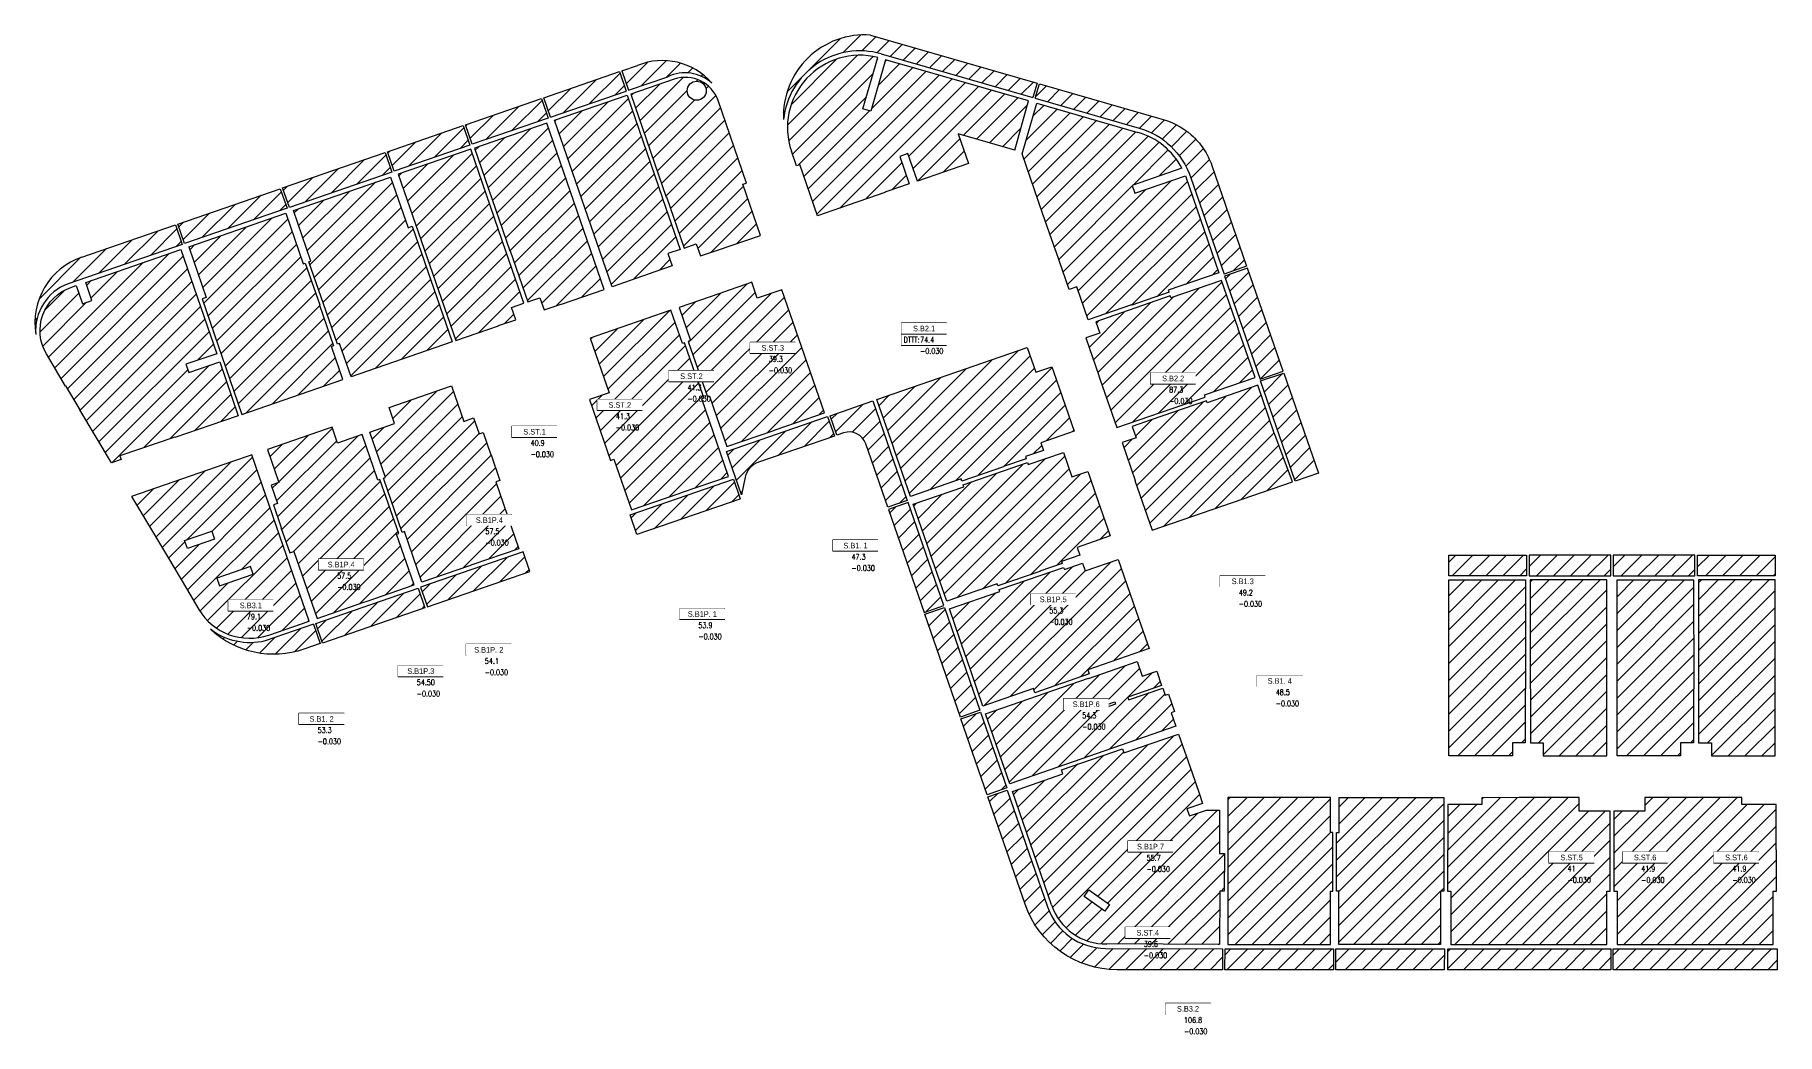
# Model space of a CAD drawing. Header units: millimetres. Extents: x -361702973 to 361248309, y -356458554 to 356543577.
# Drawn here: x -280142 to -189007, y 13953 to 66245 of the extents above; entities that cross this region are included whole.
import ezdxf
from ezdxf.enums import TextEntityAlignment as Align
from ezdxf.xclip import XClip

# ---------------------------------------------------------------- set-up
doc = ezdxf.new("R2010")
doc.units = ezdxf.units.MM
doc.header["$LTSCALE"] = 100
doc.header["$MEASUREMENT"] = 0
doc.header["$XCLIPFRAME"] = 0
doc.set_wipeout_variables(frame=1)
doc.layers.add('A-ANNO-ROOM', color=50, linetype='Continuous')
doc.layers.add('dien tich thong thuy', color=3, linetype='Continuous')
for name, color, linetype, lineweight in [('KT-Chuviet', 255, 'Continuous', 15), ('KT-Net thay', 7, 'Continuous', 15), ('KT-Net truc', 18, 'Continuous', 15)]:
    doc.layers.add(name, color=color, linetype=linetype, lineweight=lineweight)
doc.styles.add('220126_HDN_HBA typical plan$0$211210_HDN_HBA_TYPICAL PLAN CORE OPT 1$0$HBA-Text', font='GOTHIC.TTF')
doc.styles.add('font unicode ccu', font='arial.ttf')
doc.styles.add('ROMANS', font='ROMANS.SHX')
pattern_1 = [(45, (0, 0), (-441.9417382415922, 441.9417382415922), [])]

# ---------------------------------------------------------------- blocks, each defined once
blk = doc.blocks.new('TAG CAO DO SAN')
at = {"layer": 'KT-Net thay', "flags": 128}
blk.add_lwpolyline([(1526701.778855525, -266095.2298759429), (1526701.778855525, -266566.6584041911), (1527644.63591202, -266566.6584041911), (1527644.63591202, -266095.2298759429)], close=True, dxfattribs=at)
blk.add_wipeout([(1526701.778855525, -266095.2298759429), (1527644.6359120198, -266095.2298759429), (1527644.6359120198, -266566.65840419114), (1526701.778855525, -266566.65840419114)]).dxf.layer = 'KT-Net thay'
for points in [[(1526701.778855525, -266330.9441400666), (1527644.63591202, -266330.9441400666)], [(1526701.778855525, -266566.6584041911), (1527644.63591202, -266566.6584041911)]]:
    blk.add_lwpolyline(points, dxfattribs=at)
at = {"layer": 'KT-Chuviet', "color": 31, "style": 'ROMANS', "width": 0.75}
blk.add_text('DTTT:', height=117.8571320618522, dxfattribs=at).set_placement((1526748.92170835, -266507.8139601254))
at = {"layer": 'KT-Chuviet', "color": 31, "style": 'font unicode ccu', "width": 0.75}
blk.add_attdef('TÊNPHÒNG', text='', height=117.85713, dxfattribs=at).set_placement((1527175.308820772, -266213.4467624734), align=Align.MIDDLE_CENTER)
at = {"layer": 'KT-Chuviet', "color": 31, "ltscale": 15, "style": 'ROMANS', "width": 0.75, "flags": 8}
blk.add_attdef('CAO-DO', (1527091.943339912, -266507.7298381611), '', height=117.8571320618522, dxfattribs=at)
blk = doc.blocks.new('A$C418F5BC8')
at = {"layer": 'A-ANNO-ROOM', "insert": (648.1133449638728, 1090.790118377889), "char_height": 600, "attachment_point": 2, "rotation": 50.44882673977027, "style": '220126_HDN_HBA typical plan$0$211210_HDN_HBA_TYPICAL PLAN CORE OPT 1$0$HBA-Text'}
blk.add_mtext_dynamic_manual_height_columns('SL-S', width=722857412.8743668, gutter_width=9765.624999999996, heights=[0], dxfattribs=at)
blk = doc.blocks.new('A$C1AAC5519')
at = {"layer": 'A-ANNO-ROOM', "insert": (772.955269176513, 1216.574747113511), "char_height": 600, "attachment_point": 2, "rotation": 50.44882673977027, "style": '220126_HDN_HBA typical plan$0$211210_HDN_HBA_TYPICAL PLAN CORE OPT 1$0$HBA-Text'}
blk.add_mtext_dynamic_manual_height_columns('1-BR', width=722857412.8743668, gutter_width=9765.624999999996, heights=[0], dxfattribs=at)
blk = doc.blocks.new('A$C2A6C5140')
at = {"layer": 'A-ANNO-ROOM', "insert": (731.4497625969816, 1190.0169191678, 0.0003277973379295924), "char_height": 600, "attachment_point": 2, "rotation": 50.44882673977027, "style": '220126_HDN_HBA typical plan$0$211210_HDN_HBA_TYPICAL PLAN CORE OPT 1$0$HBA-Text'}
blk.add_mtext_dynamic_manual_height_columns('2-BR', width=722857412.8743668, gutter_width=9765.624999999996, heights=[0], dxfattribs=at)
blk = doc.blocks.new('A$C5388591E')
at = {"layer": 'A-ANNO-ROOM', "insert": (894.3001998505497, 842.1987865094561, 0.0004622000541105721), "char_height": 600, "attachment_point": 2, "rotation": 1.4064704596368105, "style": '220126_HDN_HBA typical plan$0$211210_HDN_HBA_TYPICAL PLAN CORE OPT 1$0$HBA-Text'}
blk.add_mtext_dynamic_manual_height_columns('3-BR', width=722857412.8743668, gutter_width=9765.624999999996, heights=[0], dxfattribs=at)
blk = doc.blocks.new('A$C21AF0CCA')
at = {"layer": 'A-ANNO-ROOM', "insert": (1197.56892258345, 814.6835720778872), "char_height": 600, "attachment_point": 2, "rotation": 0.10542954816276216, "style": '220126_HDN_HBA typical plan$0$211210_HDN_HBA_TYPICAL PLAN CORE OPT 1$0$HBA-Text'}
blk.add_mtext_dynamic_manual_height_columns('1-BR+', width=722857412.8743668, gutter_width=9765.624999999996, heights=[0], dxfattribs=at)

msp = doc.modelspace()

# ---------------------------------------------------------------- hatches: boundary and pattern name
at = {"layer": 'dien tich thong thuy'}
h = msp.add_hatch(dxfattribs=at)
h.set_pattern_fill('ANSI31', color=253, scale=5000)
h.set_pattern_definition(pattern_1)
h.paths.add_polyline_path([(-231845.1062631043, 61070.0179678716), (-228889.3843082593, 60218.52228879037), (-228172.8529891804, 62790.68784952673), (-235639.3276012808, 64941.6583965876), (-236414.1366807867, 62250.99472577882), (-236827.636473899, 62370.11732679308), (-236052.9922254796, 65059.07167916763, 0.5973425374588772), (-240569.4668688778, 60157.10119121247), (-240305.183963681, 59390.47797558299), (-240123.0178432993, 59453.27726282264), (-239199.4610879474, 56778.22509505812), (-237599.7986601193, 57330.50555497081), (-236541.1182045813, 57696.01300094396), (-235676.2140825541, 57994.61953095042), (-235679.4775418972, 58004.07203502171), (-234403.3894929206, 58444.63904610964), (-234901.0670424831, 59886.14591625018), (-234475.7043594908, 60033.00158661255), (-233978.0268099284, 58591.49471647244), (-231307.6944119664, 59513.42198279782)])
h.paths.add_polyline_path([(-236426.547325533, 66234.65685789188, 0.4472002083031207), (-240984.3261506202, 61815.53934459676, -0.4664143303602057), (-235880.2394520708, 65250.41510895458), (-227940.1992419053, 62963.01797418529), (-227721.6391196023, 63719.42883965289)])
h = msp.add_hatch(dxfattribs=at)
h.set_pattern_fill('ANSI31', color=253, scale=5000)
h.set_pattern_definition(pattern_1)
h.paths.add_polyline_path([(-244408.03605085, 62806.70887210652, 0.4138342509883371), (-246695.063142532, 63920.76184863259), (-248974.1795677987, 63136.38490237316), (-247117.2709747609, 57757.90941674932), (-247107.8184705143, 57761.17287614661), (-246185.8912081523, 55090.84047681528), (-245547.8471835382, 55311.12398197953), (-245327.5636783722, 54673.07995736006), (-244429.5770417998, 54983.11188947263), (-242181.3432697586, 55748.72957261783), (-243104.9684893184, 58423.98004700599), (-242915.8921771646, 58489.25828973053)])
h.paths.add_polyline_path([(-246021.3685628142, 63320.02411941573, -1), (-245021.3686705145, 63320.02411941573, -1)], flags=16)
h.paths.add_polyline_path([(-247038.3181763185, 64048.01551925725, -0.3069160827283526), (-244727.1443035618, 63720.35943718189, 0.3214321489939185), (-248618.2924348513, 64641.7745668514), (-249433.569143119, 64360.51055365308), (-249082.3308909848, 63342.40531238366)])
h = msp.add_hatch(dxfattribs=at)
h.set_pattern_fill('ANSI31', color=253, scale=5000)
h.set_pattern_definition(pattern_1)
h.paths.add_polyline_path([(-249168.1246561742, 63085.2937884175), (-252958.5787798198, 61776.64657219063), (-249951.3009503445, 53066.16409107115), (-247706.3234563635, 53841.23786646657), (-247709.5869157575, 53850.69037051488), (-246811.6068150449, 54160.71684163049), (-247031.8903239676, 54798.76086288405), (-246393.8462990192, 55019.04437308251), (-247315.7735772168, 57689.37676901426)])
h.paths.add_polyline_path([(-249205.2149548869, 63299.98471043275), (-249556.461399212, 64318.11369772771), (-253522.1002892045, 62949.99966014568), (-253170.589489159, 61931.10440681101)])
h = msp.add_hatch(dxfattribs=at)
h.set_pattern_fill('ANSI31', color=253, scale=5000)
h.set_pattern_definition(pattern_1)
h.paths.add_polyline_path([(-253360.1412285325, 61622.1390950059), (-257150.595352222, 60313.49187890653), (-255293.6869583329, 54935.01707502888), (-255284.2344542837, 54938.28053442066), (-254362.3071761087, 52267.94814054956), (-253724.2631527957, 52488.23164949349), (-253503.9796438511, 51850.18762617907), (-252605.9929704396, 52160.21951664415), (-250357.7589834417, 52925.83651489495)])
h.paths.add_polyline_path([(-253293.477069134, 61888.69399660909), (-253644.9925452976, 62907.60280422032), (-257610.6310189504, 61539.48891027219), (-257259.1155427867, 60520.58010266096)])
h = msp.add_hatch(dxfattribs=at)
h.set_pattern_fill('ANSI31', color=253, scale=5000)
h.set_pattern_definition(pattern_1)
h.paths.add_polyline_path([(-222443.1600152795, 61140.05599569435), (-227734.9859696554, 62664.54544478306), (-228500.2002299341, 60015.6465296005), (-227410.6898676693, 56859.91514830724), (-226744.9441623015, 54931.60431953356), (-226735.491655378, 54934.86777987627), (-226037.1113574155, 52912.03191265671), (-225635.3799347943, 53050.7289352305), (-225039.7986025186, 51325.64694330168), (-222771.1976258993, 52108.87718424961), (-220815.9920823125, 52773.32903103978), (-220853.5218718389, 52882.03282365862), (-218203.623183335, 53796.90538735763), (-219962.3221854021, 58870.75216640851), (-222606.145476772, 57957.97712220543), (-222745.9883149687, 58364.79694588453), (-220140.62343539, 59264.10112846866, 0.2043616135453266)])
h.paths.add_polyline_path([(-227596.7480998249, 63683.34237156624), (-227812.198783474, 62937.6929073941), (-222379.0833478302, 61367.8286599308, -0.2439221712741075), (-219698.5210903339, 58821.19024901398), (-217940.1094096726, 53729.28565928846), (-216756.9276300739, 54137.87946243828), (-218576.7572646177, 59408.95803586851, 0.0637877306253124), (-219010.8450645959, 60278.0761989376, 0.06378773062526846), (-219649.984820387, 61009.71748538356, 0.1280966705368524), (-221367.7531988213, 61883.51380016354)])
h = msp.add_hatch(dxfattribs=at)
h.set_pattern_fill('ANSI31', color=253, scale=5000)
h.set_pattern_definition(pattern_1)
h.paths.add_polyline_path([(-257344.6050300805, 60262.37925346597), (-261135.0591537261, 58953.73203723908), (-258127.7813242509, 50243.24955611961), (-255882.8116125913, 51018.32116166492), (-255886.0750719831, 51027.77366571404), (-254988.0871873152, 51337.80230793136), (-255208.3706962604, 51975.8463312476), (-254570.3266729475, 52196.12984019185), (-255492.2539511232, 54866.46223406272)])
h.paths.add_polyline_path([(-257381.6839545819, 60477.24454608148), (-257733.6834852931, 61497.55644253316), (-261699.0015203629, 60128.5137784511), (-261347.0056934683, 59108.2126179459)])
h = msp.add_hatch(dxfattribs=at)
h.set_pattern_fill('ANSI31', color=253, scale=5000)
h.set_pattern_definition(pattern_1)
h.paths.add_polyline_path([(-260405.3850914622, 56227.61693820213), (-260622.8549135086, 56152.73761623145), (-261536.5572438816, 58799.246761871), (-266613.4339632421, 57046.4645743766), (-265698.7785628828, 54400.06959654362), (-265807.4871087555, 54362.53817449695), (-265051.9962712223, 52174.28348310058), (-265042.5437671568, 52177.54694244165), (-264308.2654153385, 50050.73352748271), (-264199.5616185769, 50088.26330990769), (-263600.7168294236, 48353.72881370879), (-258316.7670562813, 50178.0025855626)])
h.paths.add_polyline_path([(-261469.8919577244, 59065.79839397893), (-261822.0539867056, 60086.58131071206), (-267182.0468589555, 58237.42618255097), (-266829.4580479722, 57215.40618816291)])
h = msp.add_hatch(dxfattribs=at)
h.set_pattern_fill('ANSI31', color=253, scale=5000)
h.set_pattern_definition(pattern_1)
h.paths.add_polyline_path([(-267018.1275691858, 56906.74486418872), (-272095.0042884665, 55153.96267673012), (-271181.2356728805, 52507.26153811271), (-271398.643266151, 52432.20197334979), (-269310.029287674, 46382.59937078741), (-264026.0795144999, 48206.87314262658), (-264624.9243036431, 49941.40763882884), (-264516.2205068775, 49978.93742125488), (-265250.4988586907, 52105.75083621591), (-265996.5994201241, 54297.44922824562), (-266105.3079693057, 54259.91780717944)])
h.paths.add_polyline_path([(-267304.935871194, 58195.03044572978), (-272664.9319872985, 56345.87419846451), (-272311.910396715, 55322.59974168093), (-266952.1067778126, 57173.06191182185)])
h = msp.add_hatch(dxfattribs=at)
h.set_pattern_fill('ANSI31', color=253, scale=5000)
h.set_pattern_definition(pattern_1)
h.paths.add_polyline_path([(-271308.3296999127, 51527.12271747673), (-272501.4619638004, 55013.63392642931), (-277482.9316178965, 53293.79084973599), (-277156.5856800537, 52348.54044282878), (-277657.6598609358, 52175.54551949414), (-277983.9749013092, 53120.99858576728), (-278265.0994351482, 53023.74792331253, 0.4754106967150735), (-279534.2164320215, 49548.94139317104), (-278533.1940194573, 47869.0390286688), (-278523.539455984, 47872.37224864223), (-277775.8866411357, 46617.67133921302), (-276135.8998110318, 43845.93209503403), (-275625.5000171597, 44022.14666880292), (-275690.831120476, 44211.37608923537), (-272826.7861455575, 45200.38600030346), (-272816.9149211072, 45171.80020913293), (-270992.5750124913, 45801.70360768848), (-269499.0793690151, 46317.33018395504), (-270473.2219823931, 49138.90264782192), (-272094.3264307812, 48579.21937043072), (-272241.1821011476, 49004.5820534294), (-270629.5301568353, 49561.00187146122)])
h.paths.add_polyline_path([(-272434.7957816574, 55280.18296891997), (-272787.8242433916, 56303.47734253916), (-277682.621541394, 54614.81100647536, 0.3663480692235168), (-280092.0342297054, 50561.01639311621, -0.3344694135095096), (-278405.6811529139, 53217.51194058663)])
h = msp.add_hatch(dxfattribs=at)
h.set_pattern_fill('ANSI31', color=253, scale=5000)
h.set_pattern_definition(pattern_1)
h.paths.add_polyline_path([(-217177.217162593, 50813.52718582892), (-217219.6233474652, 50936.41622472049), (-218066.7972081273, 53390.2278170617), (-220713.4983467493, 52476.45920148333), (-220750.7219675932, 52584.27621116351), (-223647.9144639779, 51584.02592303924), (-223644.6510046413, 51574.57341898658), (-224637.1639311394, 51231.91018815213), (-224433.1977210999, 50641.12868079801), (-225165.766786696, 50388.21058171008), (-224483.7037848642, 48412.63723356954), (-224439.3092105604, 48253.40745867782), (-223554.9117290243, 45691.7788566565), (-218922.8038256378, 47291.0054426099), (-218960.3941918254, 47399.88471827858), (-216314.0739639784, 48313.52182509668)])
h.paths.add_polyline_path([(-216715.8943426056, 54030.38266540246), (-217916.7889202852, 53615.77863785681), (-216056.5535125834, 48227.66716336827), (-214852.4231610171, 48644.2684695065)])
h = msp.add_hatch(dxfattribs=at)
h.set_pattern_fill('ANSI31', color=253, scale=5000)
h.set_pattern_definition(pattern_1)
h.paths.add_polyline_path([(-241066.199487624, 52901.78092806524), (-242351.7400388459, 52457.95045828927), (-242640.5561905516, 53294.49706816886), (-242914.6788084967, 53199.85674728356), (-243831.5717029423, 52883.30119115666), (-244318.3756658089, 52715.23303380278), (-244315.1122067474, 52705.7805305588), (-246441.9256177389, 51971.50217849686), (-245846.3442881884, 50246.4201870742), (-245964.500589021, 50205.62694530714), (-244964.312530842, 47308.61469592179), (-244855.6039814906, 47346.14611916874), (-243942.6599238164, 44698.95856941455), (-241488.8529843445, 45546.13042798686), (-241365.9702825559, 45588.55504524778), (-238842.1525608722, 46459.89839107664)])
h.paths.add_polyline_path([(-238319.8690252476, 45249.79912272363), (-238672.5831432183, 46275.1210125762), (-243962.8771001179, 44448.67989517208), (-243178.8131639253, 42182.88360694584), (-242980.3217885612, 43096.33918199681, -0.2658116609130362), (-242288.4359669923, 43885.19970576284)])
h = msp.add_hatch(dxfattribs=at)
h.set_pattern_fill('ANSI31', color=253, scale=5000)
h.set_pattern_definition(pattern_1)
h.paths.add_polyline_path([(-245262.0745311482, 47205.83925714417), (-245153.3085059097, 47243.18879206401), (-245419.2723185513, 48013.54434351487), (-245428.7248226165, 48010.280884174), (-246163.0031744188, 50137.09429913875), (-246271.7069711863, 50099.56451671253), (-246870.5517603225, 51834.09901291655), (-249484.1691347203, 50931.75250505227), (-250401.0620291659, 50615.19694892531), (-251086.3685742145, 50378.59614659994), (-250097.540394164, 47514.48741549245), (-251137.3158512471, 47155.5068845784), (-250037.5876053076, 43970.17974424446), (-249848.4994571256, 44035.26034861286), (-248934.7114746796, 41388.58102032055), (-246434.5240203426, 42251.76606055302), (-246311.6414674758, 42294.19103198124), (-243858.7166622153, 43141.05873107014)])
h.paths.add_polyline_path([(-243270.416332429, 41945.35682837269, 0.0533394419833563), (-243243.4368950217, 41971.76746688935), (-243594.665752206, 42989.0904517831), (-249001.5011149459, 41122.39066011973), (-248645.6162991714, 40090.86633662925)])
h = msp.add_hatch(dxfattribs=at)
h.set_pattern_fill('ANSI31', color=253, scale=5000)
h.set_pattern_definition(pattern_1)
h.paths.add_polyline_path([(-227518.873601663, 44902.24768412081), (-225784.339123758, 45501.0925262656), (-226547.9886772773, 47712.97845448028), (-226864.5442614278, 48629.87133925191), (-226951.0259416362, 48880.36269437658), (-227787.5725426916, 48591.54651708886), (-228231.4046559631, 49877.09170116734), (-236092.0320600917, 47166.04622515467), (-235227.9750280846, 44663.33307485871), (-235185.5500533244, 44540.45052314172), (-234339.776239687, 42090.69436438549), (-231693.0752533404, 43004.46292736307), (-231654.4515606263, 42892.59065494693), (-229466.1967146897, 43648.0815495225), (-229469.4601741584, 43657.53405310489), (-228292.6234310114, 44063.83477679447), (-228331.0900720526, 44175.25214482987), (-227381.0511855094, 44503.04956840736)])
h.paths.add_polyline_path([(-236309.4410945456, 47090.99058908134), (-238549.6645266219, 46317.44139597652), (-238196.9024881028, 45291.98020354209), (-237840.0856512658, 45414.72637440572, -0.4141945202486373), (-236679.009442622, 44850.20288506612), (-235527.9817579719, 41521.0688552448), (-234508.168516712, 41873.6630323936)])
h = msp.add_hatch(dxfattribs=at)
h.set_pattern_fill('ANSI31', color=253, scale=5000)
h.set_pattern_definition(pattern_1)
h.paths.add_polyline_path([(-215284.0784400693, 45331.19261189727), (-215326.8178725374, 45453.96659767968), (-216173.7452123002, 47907.06415023684), (-218820.0157643812, 46993.44419388402), (-218857.8668168957, 47101.84373458906), (-221755.10898905, 46101.57629599833), (-221751.8442437812, 46092.12006728468), (-222744.3575230924, 45749.45671480209), (-222540.3913142591, 45158.67521064891), (-223272.9600270762, 44905.75723333785), (-222590.8983095845, 42930.18760732137), (-221699.6334497383, 40318.02553379649), (-214364.8118875286, 42850.35895316564)])
h.paths.add_polyline_path([(-214819.4865572254, 48548.97005517198), (-216023.9189363815, 48133.14211676093), (-214212.8682839049, 42886.25771529254), (-213005.0688178365, 43304.06066217112)])
h = msp.add_hatch(dxfattribs=at)
h.set_pattern_fill('ANSI31', color=253, scale=5000)
h.set_pattern_definition(pattern_1)
h.paths.add_polyline_path([(-257399.4287367875, 38466.15322285873), (-257276.5461839234, 38508.57819429493), (-254823.6213789845, 39355.44589324627), (-256031.1013349428, 42852.8723979721), (-255813.6937413999, 42927.93196282614), (-256275.4732381881, 44265.46128824249), (-256284.9257423062, 44262.19782888339), (-256691.2304869468, 45439.04633527511), (-256908.700309313, 45364.16701319676), (-257195.8184461438, 46195.79537808362), (-257706.25366541, 46019.56857376039), (-258345.8916963001, 47872.25937079304), (-261616.4581033222, 46743.10243870996), (-261327.6419516183, 45906.55582882209), (-262613.1825049047, 45462.72535832466), (-261792.4224803324, 43085.4205856756), (-261901.1262771127, 43047.89080324562), (-260922.0965982185, 40212.16311271791), (-260813.4550302234, 40249.87313794975), (-259899.6160626104, 37602.96822697937)])
h.paths.add_polyline_path([(-254251.365073818, 38156.8345115798), (-254606.7783756449, 39186.99216224746), (-259966.7438932156, 37337.75768726818), (-259611.3305913886, 36307.60003660052)])
h = msp.add_hatch(dxfattribs=at)
h.set_pattern_fill('ANSI31', color=253, scale=5000)
h.set_pattern_definition(pattern_1)
h.paths.add_polyline_path([(-261219.9127046445, 40109.54438642112), (-261111.1466793768, 40146.8939259492), (-262090.1763583354, 42982.62161645471), (-262198.8801551135, 42945.09183402258), (-263020.0545166462, 45323.59672082421), (-264304.7663953968, 44877.36602220115), (-264593.9968842635, 45715.11274617175), (-264844.4882420315, 45628.63107361936), (-265761.3811364772, 45312.07551749273), (-267973.2670880172, 44548.42603158234), (-267374.4222988539, 42813.89153538681), (-267776.1537219512, 42675.19451328407), (-267448.1760578525, 41725.21785469398), (-267665.5836513912, 41650.15828983689), (-267259.2829633755, 40473.32153356764), (-266806.9559706225, 39132.52874882057), (-266589.544781538, 39207.58955503417), (-265382.9516122732, 35709.85688886171), (-262929.1436154842, 36557.02950821011), (-262806.2610626213, 36599.45447964956), (-260306.0737370412, 37462.63947547866)])
h.paths.add_polyline_path([(-259734.4235484508, 36265.78490798322), (-260089.295348416, 37294.37302739553), (-265448.8582069947, 35443.97146025116), (-265093.9864070295, 34415.38334083885)])
h = msp.add_hatch(dxfattribs=at)
h.set_pattern_fill('ANSI31', color=253, scale=5000)
h.set_pattern_definition(pattern_1)
h.paths.add_polyline_path([(-267149.4517401335, 39511.70719536056), (-268790.9717887989, 44266.31674062223), (-268885.496829463, 44233.68214720859), (-269802.3897068187, 43917.12659733301), (-275090.3943313163, 42091.45289504623), (-273154.1749703766, 38861.49111749227), (-272215.3021665652, 37276.28932176841), (-271564.9998305868, 36175.18320402034, 0.3553821218354681), (-267908.0535770279, 34838.27188818689), (-265788.5891958305, 35570.01299918452)])
h.paths.add_polyline_path([(-270476.0485865913, 37411.07720238355), (-270616.3773382657, 37817.53487722719), (-268860.6444383345, 38423.69837560907), (-268720.3156866558, 38017.2407007545)], flags=16)
h.paths.add_polyline_path([(-270742.486497455, 39852.81015947085), (-272160.3621074285, 39363.29125826087), (-272307.2177777923, 39788.6539412554), (-270889.3421678181, 40278.17284246432)], flags=16)
h.paths.add_polyline_path([(-265571.7443027311, 35401.55674862363), (-268099.3297571758, 34526.93524818487, -0.2264912161512941), (-270954.0142298498, 35139.03495555298, 0.2781745573006434), (-266070.8670381454, 34095.07353779647), (-265221.9725413726, 34387.75097911888)])
h = msp.add_hatch(dxfattribs=at)
h.set_pattern_fill('ANSI31', color=253, scale=5000)
h.set_pattern_definition(pattern_1)
h.paths.add_polyline_path([(-225488.3058759599, 39020.77439942407), (-225626.9406602816, 39422.32555730709), (-223892.4061744361, 40021.17036627942), (-224656.0556858998, 42233.05630537408), (-224972.6112530829, 43149.94919600378), (-225059.0929297726, 43400.44055596532), (-225895.6395361747, 43111.62439415749), (-226339.4700221111, 44397.16494184685), (-228177.9820543589, 43762.42207811792), (-228214.6382491334, 43868.59555244975), (-231589.1823465636, 42703.54051732486), (-231552.7465027482, 42598.00525212834), (-234199.4474570219, 41684.23670022385), (-233336.0420945231, 39183.41108952845), (-233293.6171217745, 39060.52853711705), (-232446.8113244824, 36607.78312435236), (-229800.0481476428, 37521.37134901408), (-229762.5187232908, 37412.66859365081), (-227574.263799679, 38168.15945772946), (-227577.5272589328, 38177.61196125642), (-226400.6905081954, 38583.91266324018), (-226438.2825311795, 38692.79673520269)])
h.paths.add_polyline_path([(-234456.4605156819, 41769.85597825419), (-235490.4022069927, 41412.37697610163), (-233627.9150775991, 36025.47849810953), (-232596.2008427184, 36381.67421175261)])
h = msp.add_hatch(dxfattribs=at)
h.set_pattern_fill('ANSI31', color=253, scale=5000)
h.set_pattern_definition(pattern_1)
h.paths.add_polyline_path([(-222387.9514117752, 35663.56599016541), (-222704.5069678834, 36580.4588846187), (-223468.1564555974, 38792.34484153008), (-225202.6909518063, 38193.50005240186), (-225341.450201697, 38595.41171628524), (-226291.4268606448, 38267.43405239762), (-226328.8944151807, 38375.95760810108), (-227505.7311712018, 37969.6569201984), (-229697.2495082153, 37223.61852244877), (-229659.7195115788, 37114.91479963287), (-232306.420678144, 36201.14617441717), (-231459.5529790723, 33748.22136915429), (-231417.1280076347, 33625.33881629068), (-230553.943011855, 31125.15149069374), (-227907.2427356925, 32038.91980848155), (-227832.183170392, 31821.51221448217), (-224996.4310883618, 32800.55031506561), (-225071.4906532766, 33017.95790865817), (-221857.6392706581, 34127.53408470628)])
h.paths.add_polyline_path([(-232563.4956301119, 36286.94462491211), (-233595.6963189921, 35932.2917163251), (-231732.4540201718, 30543.20905087167), (-230704.3604457744, 30898.6661024479)])
h = msp.add_hatch(dxfattribs=at)
h.set_pattern_fill('ANSI31', color=253, scale=5000)
h.set_pattern_definition(pattern_1)
h.paths.add_polyline_path([(-202174.5247258541, 37724.03422967395), (-206183.3457023549, 37725.98898656367), (-206183.3457023549, 28510.98898656366), (-205468.3457023548, 28510.9889865637), (-204498.3457023549, 28510.98898656368), (-203808.3456385758, 28510.98849861914), (-203808.3455961171, 28520.99254174691), (-202858.3457022329, 28520.98898669659), (-202858.3457022329, 29195.98898669989), (-202183.3457023549, 29195.98898670008), (-202183.3457023549, 32020.98898669691)])
h.paths.add_polyline_path([(-202113.7731586442, 39025.9889841871), (-206183.3457126697, 39025.9889841871), (-206183.3457126697, 37941.29338369896), (-202113.7731586442, 37941.29338369896)])
h = msp.add_hatch(dxfattribs=at)
h.set_pattern_fill('ANSI31', color=253, scale=5000)
h.set_pattern_definition(pattern_1)
h.paths.add_polyline_path([(-197913.345702238, 37725.98898656674), (-201922.1666787388, 37724.03422967701), (-201923.345702238, 32020.98898669997), (-201913.345702238, 32020.98898669997), (-201913.345702238, 29195.98898670008), (-201238.3457022393, 29195.98898669988), (-201238.3457022393, 28520.98898669965), (-200288.3458083559, 28520.9927330047), (-199598.3457022379, 28510.98898656674), (-198628.3457022381, 28510.98898656676), (-197913.3457022379, 28510.98898656672)])
h.paths.add_polyline_path([(-197706.6819483808, 39026.29364248742), (-201983.3525538924, 39026.29364248742), (-201983.3525538924, 37940.68458467964), (-197706.6819483808, 37940.68458467964)])
h = msp.add_hatch(dxfattribs=at)
h.set_pattern_fill('ANSI31', color=253, scale=5000)
h.set_pattern_definition(pattern_1)
h.paths.add_polyline_path([(-193306.6819483809, 39026.29364248742), (-197580.9276015797, 39026.29364248742), (-197580.9276015797, 37940.98901413132), (-193306.6819483809, 37940.98901413132)])
h.paths.add_polyline_path([(-193374.5247257372, 37724.03422967701), (-197383.3457022379, 37725.98898656674), (-197383.345702238, 28510.98898656672), (-196668.3457022378, 28510.98898656676), (-195698.3457022379, 28510.98898656675), (-195008.3456385796, 28510.9884986222), (-195008.3455961209, 28520.99254174998), (-194058.3457022366, 28520.98898669965), (-194058.3457022366, 29195.98898669988), (-193383.3457022379, 29195.98898670008), (-193383.3457022379, 32020.98898669997)])
h = msp.add_hatch(dxfattribs=at)
h.set_pattern_fill('ANSI31', color=253, scale=5000)
h.set_pattern_definition(pattern_1)
h.paths.add_polyline_path([(-189113.3457022417, 37725.98898656674), (-193122.1666787425, 37724.03422967701), (-193123.3457022417, 32020.98898669997), (-193113.3457022417, 32020.98898669997), (-193113.3457022417, 29195.98898669995), (-192438.3457022428, 29195.98898669975), (-192438.3457022428, 28520.98898669965), (-191488.3458083585, 28520.99246037602), (-190798.3457022417, 28510.98898656675), (-189828.3457022418, 28510.98898656676), (-189113.3457022416, 28510.98898656672)])
h.paths.add_polyline_path([(-189113.3457023608, 39025.98898415254), (-193176.98705525, 39025.98898415254), (-193176.98705525, 37940.98898412439), (-189113.3457023608, 37940.98898412439)])
h = msp.add_hatch(dxfattribs=at)
h.set_pattern_fill('ANSI31', color=253, scale=5000)
h.set_pattern_definition(pattern_1)
h.paths.add_polyline_path([(-220699.1081331368, 30771.89619548506), (-220524.2399619812, 30832.26911034671), (-220840.7955461271, 31749.16199511902), (-221015.6597972791, 31688.7904336324), (-221146.1965678658, 32066.89115580552), (-222928.0065502122, 31451.72459469876), (-222973.6975546284, 31584.06723813429), (-221201.3460492434, 32195.95980845301), (-221462.4228332578, 32952.16010972519), (-222218.6231399413, 32691.08337503247), (-222479.6998872369, 33447.28370035741), (-225031.8759854955, 32566.14967974923), (-230413.6764874565, 30718.87406223749), (-229150.717621787, 27060.7546903162), (-220454.3517947965, 30062.95764991703)])
h.paths.add_polyline_path([(-224638.7940893799, 30998.60809403223), (-224506.4590324222, 31044.29652473434), (-224509.7224917586, 31053.7490288044), (-223654.2708735673, 31349.09209869754), (-223608.5824428654, 31216.75704173985), (-224596.3691180139, 30875.7255411435)], flags=16)
h.paths.add_polyline_path([(-230670.6219867337, 30804.29545112466), (-231699.8886079106, 30448.94307614716), (-230327.3664460313, 26479.25392595862), (-229300.0382842608, 26834.4463408107)])
h = msp.add_hatch(dxfattribs=at)
h.set_pattern_fill('ANSI31', color=253, scale=5000)
h.set_pattern_definition(pattern_1)
h.paths.add_polyline_path([(-218173.4079303748, 25674.27601134174), (-218859.4933873317, 25678.37899856347), (-219749.5895880749, 25371.07495082221), (-219880.1279617254, 25749.17511348372), (-219062.4863463764, 26031.46435119611), (-219246.8717972627, 26565.53082546689), (-219612.3792434844, 27624.21128092014), (-220314.0849235651, 29656.67900944725), (-223178.1314262323, 28667.67058855704), (-223253.1912991506, 28885.07907440106), (-226438.6853837856, 27785.2932024443), (-226363.6258189341, 27567.88560890581), (-229010.3267571975, 26654.11706422333), (-226959.1958325891, 20713.08074497503, 0.3282983647912066), (-224062.7783866586, 18673.07835516665), (-218177.6762190657, 18639.35669428762), (-218161.6218211298, 21441.16922752192), (-217931.6180453715, 21441.16922752191), (-217920.3483228131, 23407.96051027087), (-218173.4079303748, 23409.41054291696)])
h.paths.add_polyline_path([(-225011.3342239468, 21513.25090320921), (-223930.4588543577, 20738.26159011158), (-224181.0842700667, 20388.71504249509), (-225261.8939375879, 21163.79599007815)], flags=16)
h.paths.add_polyline_path([(-218013.4411498916, 18411.39409264539), (-224143.0007071382, 18443.53577411553, -0.3185652302272118), (-227166.6857526978, 20609.29711535038), (-229276.6175078321, 26720.64532686024), (-230289.8995765561, 26370.8115887065), (-228349.7860806296, 20759.46961598549, 0.3197850961297102), (-223529.151865318, 17325.98901968531), (-218020.4361765554, 17326.31399338074)])
h = msp.add_hatch(dxfattribs=at)
h.set_pattern_fill('ANSI31', color=253, scale=5000)
h.set_pattern_definition(pattern_1)
h.paths.add_polyline_path([(-212363.3457022379, 21440.66519737405), (-212248.3457022379, 21440.951667445), (-212248.3457022379, 24505.98898656674), (-212373.3457022398, 24505.98898656674), (-212373.3457022398, 26330.98898656674), (-214623.3456985606, 26330.98898648463), (-215138.3457022303, 26340.98898656674), (-216108.3457022435, 26340.98898656674), (-217733.4079303748, 26340.98898656674), (-217733.4079303748, 18640.98898656678), (-215088.3457022361, 18640.98898656674), (-214958.3457022361, 18640.98898656674), (-212363.3457022378, 18640.98898656691)])
h.paths.add_polyline_path([(-212213.4424609035, 18411.16923171701), (-217883.4428151915, 18411.17080711951), (-217889.4554466408, 17325.71495892458), (-212219.8707795471, 17326.29917258887)])
h = msp.add_hatch(dxfattribs=at)
h.set_pattern_fill('ANSI31', color=253, scale=5000)
h.set_pattern_definition(pattern_1)
h.paths.add_polyline_path([(-206448.3457022379, 26340.98898656674), (-208188.3457022322, 26340.98898656674), (-209158.3457022454, 26340.98898656674), (-209673.345705912, 26340.98898648463), (-209673.3457059081, 26330.98898648344), (-211923.3457022361, 26330.98898658458), (-211923.3457022361, 24505.98898656674), (-212048.3457022379, 24505.98898656674), (-212048.3457022379, 21440.98898656674), (-211933.3433785807, 21440.98898656674), (-211934.2788260295, 18640.98898656691), (-209338.3457022398, 18640.98898656679), (-209208.3457022394, 18640.98898656674), (-206613.3457022378, 18640.98898656691), (-206613.3457022379, 21441.16922752273), (-206448.3457022379, 21441.16922752273)])
h.paths.add_polyline_path([(-206413.4422552931, 18411.16923171691), (-212083.4426095812, 18411.17080711941), (-212089.4552410304, 17325.71495892448), (-206419.8705739367, 17326.29917258877)])
h = msp.add_hatch(dxfattribs=at)
h.set_pattern_fill('ANSI31', color=253, scale=5000)
h.set_pattern_definition(pattern_1)
h.paths.add_polyline_path([(-197748.3457022379, 25625.98898586126), (-199363.3457022379, 25625.98898586126), (-199363.3457022379, 26340.98898586126), (-199513.3399945121, 26340.98898586126), (-200633.3399945121, 26340.98898586132), (-202498.3399945121, 26340.98898586132), (-202498.3399945121, 26330.98898586132), (-204448.3399945158, 26328.48898586124), (-204448.3399945158, 25973.48898586128), (-206238.3399945139, 25975.98898586129), (-206238.3399945139, 23605.9889858612), (-206248.3399945139, 23605.9889858612), (-206248.3399945121, 21441.16922752273), (-206083.4082942891, 21441.16922752273), (-206083.3403584264, 18640.98898656674), (-197913.3457022379, 18640.98898656692), (-197913.3457022379, 21441.18562201437), (-197748.3457022379, 21441.00538105777)])
h.paths.add_polyline_path([(-197706.7809200844, 18410.98933686602), (-206233.442611474, 18411.17049449197), (-206239.4552441742, 17325.71443970055), (-197713.2080757212, 17326.29968527518)])
h = msp.add_hatch(dxfattribs=at)
h.set_pattern_fill('ANSI31', color=253, scale=5000)
h.set_pattern_definition(pattern_1)
h.paths.add_polyline_path([(-189213.3514099638, 21441.16922752394), (-189048.3514099636, 21441.16922752394), (-189048.351409962, 23605.98898586122), (-189058.3514099639, 23605.9889858612), (-189058.351409962, 25975.98898586129), (-190848.3514099601, 25975.98898586129), (-190848.3514099601, 26330.98898586126), (-192798.3514099638, 26330.98898586132), (-192798.3514099638, 26340.98898586132), (-194663.3514099638, 26340.98898586132), (-195783.3514099638, 26340.98898586126), (-195933.3457022379, 26340.98898586126), (-195933.3457022379, 25625.98898586126), (-197548.3457022379, 25625.98898586126), (-197548.3457022379, 21441.16922752332), (-197383.4079303748, 21441.16922752332), (-197383.4079303748, 18640.98898656691), (-194613.3514099638, 18640.98898656679), (-194483.3514099936, 18640.98898656684), (-189213.3514099638, 18640.98898656686)])
h.paths.add_polyline_path([(-189006.7784820829, 18411.29249781084), (-197576.7747307763, 18410.64246752698), (-197582.792631527, 17325.6929727833), (-189012.7687292249, 17326.29693409982)])

# ---------------------------------------------------------------- linework, layer by layer
for points, elevation in [([(-236426.547325533, 66234.65685789188), (-227721.6391196023, 63719.42883965289), (-227940.1992419053, 62963.01797418529)], 1.118653840330035e-10), ([(-228889.3843082593, 60218.52228879039), (-228172.8529891804, 62790.68784952673), (-235639.3276012808, 64941.6583965876), (-236414.1366807867, 62250.99472577882), (-236827.636473899, 62370.11732679308), (-236052.9922254796, 65059.07167916762)], -1.319057867083216e-05), ([(-235880.2394520708, 65250.41510895458), (-227940.1992419053, 62963.01797418529)], -1.319057867083216e-05), ([(-253170.589489159, 61931.10440681101), (-253522.1002892045, 62949.99966014568), (-249556.461399212, 64318.11369772771)], -1.498094941788076e-10), ([(-249556.461399212, 64318.11369772771), (-249205.2149548869, 63299.98471043276)], 2.819689537230128e-05), ([(-249433.569143119, 64360.51055365308), (-248618.2924347916, 64641.774566872)], -1.498094941788076e-10), ([(-249433.569143119, 64360.51055365308), (-249082.329945732, 63342.40257245765)], 2.819691225611463e-05), ([(-249082.3308909847, 63342.40531238367), (-247037.4481355781, 64048.31586456452)], -1.500611809973172e-10), ([(-253170.589489159, 61931.10440681101), (-249205.2149548869, 63299.98471043275)], -1.500611809973172e-10), ([(-222771.1976258993, 52108.87718424961), (-225039.7986025186, 51325.64694330168), (-225635.3799347943, 53050.7289352305), (-226037.1113574155, 52912.03191265671), (-226735.491655378, 54934.86777987627), (-226744.9441623015, 54931.60431953356), (-227410.6898676693, 56859.91514830724), (-228500.2002299341, 60015.6465296005), (-227734.9859696554, 62664.54544478306), (-222443.1600151687, 61140.05599566242)], -1.319057867081586e-05), ([(-228874.8430200233, 60214.33317889087), (-231845.1062631043, 61070.0179678716), (-231307.6944119664, 59513.42198279782), (-233978.0268099284, 58591.49471647244), (-234475.7043594908, 60033.00158661255), (-234901.0670424831, 59886.14591625018), (-234403.3894929206, 58444.63904610964), (-235679.4775418972, 58004.07203502171), (-235676.2140825541, 57994.61953095042), (-236541.1182045813, 57696.01300094396), (-237599.7986601193, 57330.50555497081), (-239199.4610879474, 56778.22509505812), (-240123.0178432993, 59453.27726282264), (-240305.183963681, 59390.47797558299), (-240569.466868887, 60157.10119123913)], -1.319057867083216e-05), ([(-255886.0750719831, 51027.77366571404), (-254988.0871873152, 51337.80230793136), (-255208.3706962604, 51975.8463312476), (-254570.3266729475, 52196.12984019185), (-255492.2539511232, 54866.46223406272), (-255482.801447074, 54869.7256934545), (-257344.6050300805, 60262.37925346597), (-261135.0591537261, 58953.73203723908), (-258127.7813242509, 50243.24955611961), (-255882.8116125913, 51018.32116166492), (-255886.0750719831, 51027.77366571404)], -5.460150597392439e-05), ([(-220140.62343539, 59264.10112846866), (-222745.9883149687, 58364.79694588453), (-222606.145476772, 57957.97712220543), (-219962.3221854021, 58870.75216640851)], -1.319057867083216e-05), ([(-219962.3221854021, 58870.75216640851), (-218203.623183335, 53796.90538735763), (-220853.5218718389, 52882.03282365862), (-220815.9920823125, 52773.32903103978), (-222767.9341665567, 52099.42468018351), (-222771.1976258993, 52108.87718424962)], 5.46011756935421e-05), ([(-272095.0042884665, 55153.96267673012), (-267018.1275691858, 56906.74486418872), (-266105.3079693057, 54259.91780717944), (-265996.5994201241, 54297.44922824562), (-265241.0463546226, 52109.01429555786), (-265250.4988586907, 52105.75083621591), (-264516.2205068775, 49978.93742125488), (-264624.9243036431, 49941.40763882884)], -5.460150597393132e-05), ([(-277682.621541394, 54614.81100647536), (-272787.8242433916, 56303.47734253916), (-272434.7957816574, 55280.18296891997), (-278405.4893736999, 53217.57819163716)], 1.118653840330035e-10), ([(-272095.0042884665, 55153.96267673012), (-271181.2356728805, 52507.26153811271), (-271398.643266151, 52432.20197334979), (-269310.029287674, 46382.59937078741), (-264026.0795144999, 48206.87314262658), (-264624.9243036431, 49941.40763882884)], -1.500639228006548e-10), ([(-244315.1122067474, 52705.7805305588), (-246441.9256177389, 51971.50217849686), (-245846.3442881884, 50246.4201870742), (-245964.500589021, 50205.62694530714), (-244964.312530842, 47308.61469592179), (-244855.6039814906, 47346.14611916874), (-243942.6599238164, 44698.95856941455), (-241488.8529843445, 45546.13042798686), (-241365.9702825559, 45588.55504524778), (-238842.1525608722, 46459.89839107664), (-241066.199487624, 52901.78092806524), (-242351.7400388459, 52457.95045828927), (-242640.5561905516, 53294.49706816886), (-242914.6788084967, 53199.85674728356), (-243831.5717029423, 52883.30119115666), (-244318.3756658089, 52715.23303380278), (-244315.1122067474, 52705.7805305588)], -1.802164525478479e-10), ([(-226864.5442614278, 48629.87133925191), (-226547.9886772773, 47712.97845448028), (-225784.339123758, 45501.0925262656), (-227518.873601663, 44902.24768412081), (-227381.0511855094, 44503.04956840736), (-228331.0900720526, 44175.25214482987), (-228292.6234310114, 44063.83477679447), (-229469.4601741584, 43657.53405310489), (-229466.1967146897, 43648.0815495225), (-231654.4515606263, 42892.59065494693), (-231693.0752533404, 43004.46292736307), (-234339.776239687, 42090.69436438549), (-235185.5500533244, 44540.45052314172), (-235227.9750280846, 44663.33307485871), (-236092.0320600917, 47166.04622515467), (-228231.4046559631, 49877.09170116734), (-227787.5725426916, 48591.54651708886), (-226951.0259416362, 48880.36269437658), (-226864.5442614282, 48629.87133925177)], -1.802164655401462e-10), ([(-264844.488242032, 45628.63107362067), (-265761.3811364772, 45312.07551749273), (-267973.2670880172, 44548.42603158234), (-267374.4222988539, 42813.89153538681), (-267776.1537219512, 42675.19451328407), (-267448.1760578525, 41725.21785469398), (-267665.5836513912, 41650.15828983689), (-267259.2829633755, 40473.32153356764), (-267268.735467442, 40470.05807422611), (-266806.9559706225, 39132.52874882057), (-266589.544781538, 39207.58955503417), (-265382.9516122732, 35709.85688886171), (-262929.1436154842, 36557.02950821011), (-262806.2610626213, 36599.45447964956), (-260306.0737370412, 37462.63947547866), (-261219.9127046445, 40109.54438642112), (-261111.1466793768, 40146.8939259492), (-262090.1763583354, 42982.62161645471), (-262198.8801551135, 42945.09183402258), (-263020.0545166462, 45323.59672082421), (-264304.7663953968, 44877.36602220115), (-264593.9968842635, 45715.11274617175), (-264844.4882420315, 45628.63107361936)], -1.802164594867418e-10), ([(-224656.0556858998, 42233.05630537408), (-223892.4061744361, 40021.17036627942), (-225626.9406602816, 39422.32555730709), (-225488.3058759599, 39020.77439942407), (-226438.2825311795, 38692.79673520269), (-226400.6905081954, 38583.91266324018), (-227577.5272589328, 38177.61196125642), (-227574.263799679, 38168.15945772946), (-229762.5187232908, 37412.66859365081), (-229800.0481476428, 37521.37134901408), (-232446.8113244824, 36607.78312435236), (-233293.6171217745, 39060.52853711705), (-233336.0420945231, 39183.41108952845), (-234199.4474570219, 41684.23670022385), (-231552.7465027482, 42598.00525212834), (-231589.1823465636, 42703.54051732486), (-228214.6382491334, 43868.59555244975), (-228177.9820543589, 43762.42207811792), (-226339.4700221111, 44397.16494184685), (-225895.6395361747, 43111.62439415749), (-225059.0929297726, 43400.44055596532), (-224972.6112530829, 43149.94919600378), (-224656.055730082, 42233.05629012026)], -1.802164512657021e-10), ([(-273154.1749703767, 38861.4911174923), (-272215.3021665653, 37276.28932176833)], 5.460472400942116e-05), ([(-222387.9514117752, 35663.56599016541), (-221857.6392706581, 34127.53408470628), (-225071.4906532766, 33017.95790865817), (-224996.4310883618, 32800.55031506561), (-227832.183170392, 31821.51221448217), (-227907.2427356925, 32038.91980848155), (-230553.943011855, 31125.15149069374), (-231417.1280076347, 33625.33881629068), (-231459.5529790723, 33748.22136915429), (-232306.420678144, 36201.14617441717), (-229659.7195115788, 37114.91479963287), (-229697.2495082153, 37223.61852244877), (-227508.9946305424, 37979.10942426311), (-227505.7311712018, 37969.6569201984), (-226328.8944151807, 38375.95760810108), (-226291.4268606448, 38267.43405239762), (-225341.450201697, 38595.41171628524), (-225202.6909518063, 38193.50005240186), (-223468.1564555974, 38792.34484153008), (-222704.5069678834, 36580.4588846187), (-222387.9514878692, 35663.56596389409)], -1.802164609878817e-10), ([(-225035.2016725339, 32575.78242433922), (-225031.8759854955, 32566.14967974923), (-222479.6998872369, 33447.28370035741), (-222218.6231399413, 32691.08337503247), (-221462.4228332578, 32952.16010972519), (-221201.3460492434, 32195.95980845301), (-222973.6975546284, 31584.06723813429), (-222928.0065502122, 31451.72459469876), (-221146.1965678658, 32066.89115580552), (-221015.6597972791, 31688.7904336324), (-220840.7955461271, 31749.16199511902), (-220524.2399619812, 30832.26911034671), (-220699.1081331368, 30771.89619548506), (-220454.3517947965, 30062.95764991703), (-229150.717621787, 27060.7546903162), (-230413.6764874565, 30718.87406223749), (-225035.2016725339, 32575.78242433922)], -1.802164538321473e-10), ([(-226959.1958325891, 20713.08074497506), (-229010.3267571975, 26654.11706422333), (-226363.6258189341, 27567.88560890581), (-226438.6853837856, 27785.2932024443), (-223253.1912991506, 28885.07907440106), (-223178.1314262323, 28667.67058855704), (-220314.0849235651, 29656.67900944725), (-219612.3792434844, 27624.21128092014), (-219246.8717972627, 26565.53082546689), (-219062.4863463764, 26031.46435119611), (-219880.1279617254, 25749.17511348372), (-219749.5895880749, 25371.07495082221), (-218859.4933873317, 25678.37899856347), (-218173.4079303748, 25674.27601134174), (-218173.4079303748, 23409.41054291696), (-217920.3483228131, 23407.96051027087), (-217931.6180453715, 21441.16922752191), (-218161.6218211298, 21441.16922752192), (-218177.6762190657, 18639.35669428762), (-224062.5796104906, 18673.07721617835)], -1.802164538321473e-10)]:
    msp.add_lwpolyline(points, dxfattribs=dict(at, elevation=elevation))
for points, elevation in [([(-242181.3432697586, 55748.72957261783), (-243104.9684893184, 58423.98004700599), (-242915.8921771646, 58489.25828973053), (-244408.03605085, 62806.70887210651, 0.4138342509883353), (-246695.063142532, 63920.7618486326), (-248974.1795677987, 63136.38490237316), (-247117.2709747609, 57757.90941674932), (-247107.8184705143, 57761.17287614661), (-246185.8912081523, 55090.84047681528), (-245547.8471835382, 55311.12398197953), (-245327.5636783722, 54673.07995736006), (-244429.5770417998, 54983.11188947263), (-244426.3122251491, 54973.65558408885)], -3.881667465805473e-05), ([(-272501.4619638004, 55013.63392642931), (-271298.8771958146, 51530.38617682995), (-271308.3296999127, 51527.12271747673), (-270629.5301568353, 49561.00187146122), (-272241.1821011476, 49004.5820534294), (-272094.3264307812, 48579.21937043072), (-270473.2219823931, 49138.90264782192), (-269499.0793690151, 46317.33018395504), (-270992.5750124913, 45801.70360768848), (-272816.9149211072, 45171.80020913293), (-272826.7861455575, 45200.38600030346), (-275690.831120476, 44211.37608923537), (-275625.5000171597, 44022.14666880292), (-276135.8998110318, 43845.93209503403), (-277785.5412045368, 46614.33811926444), (-277775.8866411357, 46617.67133921302), (-278523.539455984, 47872.37224864223), (-278533.1940194573, 47869.0390286688), (-279534.2164320319, 49548.94139318855, -0.4754106967124653), (-278265.0994351481, 53023.74792331256), (-277983.9749013092, 53120.99858576728), (-277657.6598609358, 52175.54551949414), (-277156.5856800537, 52348.54044282878), (-277482.9316178965, 53293.79084973599)], -5.460150597392437e-05), ([(-235527.9817579719, 41521.0688552448), (-236679.009442619, 44850.20288505755, 0.4141945202515552), (-237840.0856512658, 45414.72637440571), (-238196.9024881028, 45291.98020354209), (-238549.6645266219, 46317.44139597652), (-236309.4410945456, 47090.99058908134), (-234508.168516712, 41873.6630323936)], 5.367186681264426e-05), ([(-243178.8131639253, 42182.88360694584), (-243962.8771001179, 44448.67989517208), (-238672.5831432183, 46275.1210125762), (-238319.8690252476, 45249.79912272363), (-242288.4359669923, 43885.19970576283, 0.2658116609130207), (-242980.3217885612, 43096.33918199682)], 1.118653840330035e-10), ([(-230289.8995765561, 26370.8115887065), (-229276.6175078321, 26720.64532686024), (-227166.6857870853, 20609.29721495247, 0.3182974498127699), (-224146.1273907456, 18443.55216956248), (-218013.4411498916, 18411.39409264539), (-218020.4361765554, 17326.31399338074), (-223529.7535915892, 17325.98898418789, -0.3197537419032717), (-228349.793085248, 20759.48987540704)], 1.118653780718404e-10)]:
    msp.add_lwpolyline(points, format="xyb", close=True, dxfattribs=dict(at, elevation=elevation))
for points, elevation in [([(-257610.6310189504, 61539.48891027219), (-253644.9925452976, 62907.60280422032), (-253293.477069134, 61888.69399660909), (-257259.1155427867, 60520.58010266096)], 3.742690228358439e-10), ([(-247709.5869157575, 53850.69037051488), (-247706.3234563635, 53841.23786646657), (-249951.3009503445, 53066.16409107115), (-252958.5787798198, 61776.64657219063), (-249168.1246561742, 63085.2937884175), (-247306.3210731677, 57692.64022840605), (-247315.7735772168, 57689.37676901426), (-246393.8462990192, 55019.04437308251), (-247031.8903239676, 54798.76086288405), (-246811.6068150449, 54160.71684163049)], -4.780774794661687e-05), ([(-257733.6834852931, 61497.55644253316), (-257381.6839545819, 60477.24454608148), (-261347.0056934683, 59108.2126179459), (-261699.0015203629, 60128.5137784511)], 3.742690228358439e-10), ([(-250357.7589834417, 52925.83651489495), (-253360.1412285325, 61622.1390950059), (-257150.595352222, 60313.49187890653), (-255293.6869583329, 54935.01707502888), (-255284.2344542837, 54938.28053442066), (-254362.3071761087, 52267.94814054956), (-253724.2631527957, 52488.23164949349), (-253503.9796438511, 51850.18762617907), (-252605.9929704396, 52160.21951664415), (-252602.7282181574, 52150.76326777286)], -5.460150597392439e-05), ([(-267182.0468589555, 58237.42618255097), (-261822.0539867056, 60086.58131071206), (-261469.8919577244, 59065.79839397893), (-266829.4580479722, 57215.40618816291)], 1.126577651816212e-10), ([(-261536.5572438816, 58799.246761871), (-260622.8549135086, 56152.73761623145), (-260405.3850914622, 56227.61693820213), (-258316.7670562813, 50178.0025855626), (-263600.7168294236, 48353.72881370879), (-264199.5616185769, 50088.26330990769), (-264308.2654153385, 50050.73352748271), (-265042.5437671568, 52177.54694244165), (-265051.9962712223, 52174.28348310058), (-265807.4871087555, 54362.53817449695), (-265698.7785628828, 54400.06959654362), (-266613.4339632421, 57046.4645743766)], -5.460150597393132e-05), ([(-272664.9319872985, 56345.87419846451), (-267304.935871194, 58195.03044572978), (-266952.1067778126, 57173.06191182185), (-272311.910396715, 55322.59974168093)], 1.129758143623832e-10), ([(-223644.6510046413, 51574.57341898658), (-224637.1639311394, 51231.91018815213), (-224433.1977210999, 50641.12868079801), (-225165.766786696, 50388.21058171008), (-224483.7037848642, 48412.63723356954), (-224493.1562889509, 48409.37377417083), (-224439.3092105604, 48253.40745867782), (-223554.9117290243, 45691.7788566565), (-218922.8038256378, 47291.0054426099), (-218960.3941918254, 47399.88471827858), (-216314.0739639784, 48313.52182509668), (-217177.217162593, 50813.52718582892), (-217219.6233474652, 50936.41622472049), (-218066.7972081273, 53390.2278170617), (-220713.4983467493, 52476.45920148333), (-220750.7219675932, 52584.27621116351), (-223647.9144639779, 51584.02592303924)], 0.000179201080283248), ([(-245428.7248226165, 48010.280884174), (-246163.0031744188, 50137.09429913875), (-246271.7069711863, 50099.56451671253), (-246870.5517603225, 51834.09901291655), (-249484.1691347203, 50931.75250505227), (-250401.0620291659, 50615.19694892531), (-251086.3685742145, 50378.59614659994), (-250097.540394164, 47514.48741549245), (-251137.3158512471, 47155.5068845784), (-250037.5876053076, 43970.17974424446), (-249848.4994571256, 44035.26034861286), (-248934.7114746796, 41388.58102032055), (-246434.5240203426, 42251.76606055302), (-246311.6414674758, 42294.19103198124), (-243858.7166622153, 43141.05873107014), (-245262.0745311482, 47205.83925714417), (-245153.3085059097, 47243.18879206401), (-245419.2723185513, 48013.54434351487)], -1.802164525478479e-10), ([(-256284.9257423062, 44262.19782888339), (-256275.4732381881, 44265.46128824249), (-255813.6937413999, 42927.93196282614), (-256031.1013349428, 42852.8723979721), (-254823.6213789845, 39355.44589324627), (-257276.5461839234, 38508.57819429493), (-257399.4287367875, 38466.15322285873), (-259899.6160626104, 37602.96822697937), (-260813.4550302234, 40249.87313794975), (-260922.0965982185, 40212.16311271791), (-261901.1262771127, 43047.89080324562), (-261792.4224803324, 43085.4205856756), (-262613.1825049047, 45462.72535832466), (-261327.6419516183, 45906.55582882209), (-261616.4581033222, 46743.10243870996), (-258345.8916963001, 47872.25937079304), (-257706.25366541, 46019.56857376039), (-257195.8184461438, 46195.79537808362), (-256908.700309313, 45364.16701319676), (-256691.2304869468, 45439.04633527511)], 5.46011756935421e-05), ([(-221751.8442437812, 46092.12006728468), (-222744.3575230924, 45749.45671480209), (-222540.3913142591, 45158.67521064891), (-223272.9600270762, 44905.75723333785), (-222590.8983095845, 42930.18760732137), (-222600.3508144285, 42926.92414771808), (-221699.6334497383, 40318.02553379649), (-214364.8118875286, 42850.35895316564), (-215284.0784400693, 45331.19261189728), (-215326.8178725374, 45453.96659767954), (-216173.7452123002, 47907.06415023684), (-218820.0157643812, 46993.44419388402), (-218857.8668168957, 47101.84373458906), (-221755.10898905, 46101.57629599833)], 0.0001792005026886894), ([(-272307.2177777923, 39788.6539412554), (-270889.3421678181, 40278.17284246432), (-270742.486497455, 39852.81015947085), (-272160.3621074285, 39363.29125826087)], 5.460485032054508e-05), ([(-270616.3773382657, 37817.53487722719), (-270476.0485865913, 37411.07720238355), (-268720.3156866558, 38017.2407007545), (-268860.6444383345, 38423.69837560907)], 5.460513035281512e-05), ([(-206183.3457126697, 39025.9889841871), (-202113.7731586442, 39025.9889841871), (-202113.7731586442, 37941.29338369896), (-206183.3457126697, 37941.29338369896)], 1.118653840330035e-10), ([(-197706.6819483808, 39026.29364248742), (-201983.3525538924, 39026.29364248742), (-201983.3525538924, 37940.68458467964), (-197706.6819483808, 37940.68458467964)], 1.118653780718404e-10), ([(-193176.98705525, 39025.98898415254), (-189113.3457023608, 39025.98898415254), (-189113.3457023608, 37940.98898412439), (-193176.98705525, 37940.98898412439)], 1.118653840330035e-10), ([(-203808.3455961171, 28520.99254174691), (-203808.3456385758, 28510.98849861914), (-204498.3457023549, 28510.98898656368), (-205468.3457023548, 28510.9889865637), (-206183.3457023549, 28510.98898656366), (-206183.3457023549, 37725.98898656367), (-202174.5247258541, 37724.03422967395), (-202173.3457023549, 32020.98898669691), (-202183.3457023549, 32020.98898669691), (-202183.3457023549, 29195.98898670008), (-202858.3457022329, 29195.98898669988), (-202858.3457022329, 28520.98898669659)], -7.05176662154455e-06), ([(-200288.3458083559, 28520.9927330047), (-200288.3457658964, 28510.9884986222), (-199598.345702238, 28510.98898656674), (-198628.3457022381, 28510.98898656676), (-197913.3457022379, 28510.98898656672), (-197913.345702238, 37725.98898656674), (-201922.1666787388, 37724.03422967701), (-201923.345702238, 32020.98898669997), (-201913.345702238, 32020.98898669997), (-201913.345702238, 29195.98898670008), (-201238.3457022393, 29195.98898669988), (-201238.3457022393, 28520.98898669965)], -7.594841749942289e-05), ([(-195008.3455961209, 28520.99254174998), (-195008.3456385796, 28510.9884986222), (-195698.3457022379, 28510.98898656675), (-196668.3457022378, 28510.98898656676), (-197383.345702238, 28510.98898656672), (-197383.3457022379, 37725.98898656674), (-193374.5247257372, 37724.03422967701), (-193373.3457022379, 32020.98898669997), (-193383.3457022379, 32020.98898669997), (-193383.3457022379, 29195.98898670008), (-194058.3457022366, 29195.98898669988), (-194058.3457022366, 28520.98898669965)], -7.594841749942289e-05), ([(-191488.3458083585, 28520.99246037602), (-191488.3457659001, 28510.98849862221), (-190798.3457022417, 28510.98898656675), (-189828.3457022418, 28510.98898656676), (-189113.3457022416, 28510.98898656672), (-189113.3457022417, 37725.98898656674), (-193122.1666787425, 37724.03422967701), (-193123.3457022417, 32020.98898669997), (-193113.3457022417, 32020.98898669997), (-193113.3457022417, 29195.98898669995), (-192438.3457022428, 29195.98898669975), (-192438.3457022428, 28520.98898669965)], -7.594841749942289e-05), ([(-233595.6963189921, 35932.2917163251), (-232563.4956301119, 36286.94462491211), (-230704.3604457744, 30898.6661024479), (-231732.4540201718, 30543.20905087167)], 1.118653840330035e-10), ([(-224509.7224917586, 31053.7490288044), (-223654.2708735673, 31349.09209869754), (-223608.5824428654, 31216.75704173985), (-224596.3691180139, 30875.7255411435), (-224638.7940893799, 30998.60809403223), (-224506.4590324222, 31044.29652473434)], -1.802164594867418e-10), ([(-231699.8886079106, 30448.94307614716), (-230670.6219867337, 30804.29545112466), (-229300.0382842608, 26834.4463408107), (-230327.3664460313, 26479.25392595862)], 1.118653780718404e-10), ([(-214623.3456985606, 26330.98898648463), (-214623.3456985606, 26340.98898648463), (-215138.3457022303, 26340.98898656674), (-216108.3457022435, 26340.98898656674), (-217733.4079303748, 26340.98898656674), (-217733.4079303748, 18640.98898656678), (-215088.3457022361, 18640.98898656674), (-214958.3457022361, 18640.98898656674), (-212363.3457022378, 18640.98898656691), (-212363.3457022379, 21440.66519737405), (-212248.3457022379, 21440.951667445), (-212248.3457022379, 24505.98898656674), (-212373.3457022398, 24505.98898656674), (-212373.3457022398, 26330.98898656674)], -1.797617121358554e-10), ([(-211923.3457022361, 24505.98898656674), (-211923.3457022361, 26330.98898658458), (-209673.3457059081, 26330.98898648344), (-209673.345705912, 26340.98898648463), (-209158.3457022454, 26340.98898656674), (-208188.3457022322, 26340.98898656674), (-206448.3457022379, 26340.98898656674), (-206448.3457022379, 21441.16922752273), (-206613.3457022379, 21441.16922752273), (-206613.3457022378, 18640.98898656691), (-209208.3457022394, 18640.98898656674), (-209338.3457022398, 18640.98898656679), (-211934.2788260295, 18640.98898656691), (-211933.3433785807, 21440.98898656674), (-212048.3457022379, 21440.98898656674), (-212048.3457022379, 24505.98898656674)], -1.797617121358554e-10), ([(-197913.3457022379, 18640.98898656692), (-197913.3457022379, 21441.18562201437), (-197748.3457022379, 21441.00538105777), (-197748.3457022379, 25625.98898586126), (-199363.3457022379, 25625.98898586126), (-199363.3457022379, 26340.98898586126), (-199513.3399945121, 26340.98898586126), (-200633.3399945121, 26340.98898586132), (-202498.3399945121, 26340.98898586132), (-202498.3399945121, 26330.98898586132), (-204448.3399945158, 26328.48898586124), (-204448.3399945158, 25973.48898586128), (-206238.3399945139, 25975.98898586129), (-206238.3399945139, 23605.9889858612), (-206248.3399945139, 23605.9889858612), (-206248.3399945121, 21441.16922752273), (-206083.4082942891, 21441.16922752273), (-206083.3403584264, 18640.98898656674)], -7.594841749942289e-05), ([(-189213.3514099638, 18640.98898656686), (-189213.3514099638, 21441.16922752394), (-189048.3514099636, 21441.16922752394), (-189048.351409962, 23605.98898586122), (-189058.3514099639, 23605.9889858612), (-189058.351409962, 25975.98898586129), (-190848.3514099601, 25975.98898586129), (-190848.3514099601, 26330.98898586126), (-192798.3514099638, 26330.98898586132), (-192798.3514099638, 26340.98898586132), (-194663.3514099638, 26340.98898586132), (-195783.3514099638, 26340.98898586126), (-195933.3457022379, 26340.98898586126), (-195933.3457022379, 25625.98898586126), (-197548.3457022379, 25625.98898586126), (-197548.3457022379, 21441.16922752332), (-197383.4079303748, 21441.16922752332), (-197383.4079303748, 18640.98898656691), (-194613.3514099638, 18640.98898656679), (-194483.3514099936, 18640.98898656684)], -7.594841749942289e-05), ([(-225261.8939375879, 21163.79599007815), (-225011.3342239468, 21513.25090320921), (-223930.4588543577, 20738.26159011158), (-224181.0842700667, 20388.71504249509)], 5.460139985010669e-05), ([(-217889.4554466408, 17325.71495892458), (-217883.4428151915, 18411.17080711951), (-212213.4424609035, 18411.16923171701), (-212219.8707795471, 17326.29917258887)], -7.594812541736329e-05), ([(-212089.4552410304, 17325.71495892448), (-212083.4426095812, 18411.17080711941), (-206413.4422552931, 18411.16923171691), (-206419.8705739367, 17326.29917258877)], -2.134706158919926e-05), ([(-206239.4552441742, 17325.71443970055), (-206233.442611474, 18411.17049449197), (-197706.7809200844, 18410.98933686602), (-197713.2080757212, 17326.29968527518)], -2.134706158964335e-05), ([(-197576.7747307763, 18410.64246752698), (-189006.7784820829, 18411.29249781084), (-189012.7687292249, 17326.29693409982), (-197582.792631527, 17325.6929727833)], 7.594834914811943e-05)]:
    msp.add_lwpolyline(points, close=True, dxfattribs=dict(at, elevation=elevation))
for points, elevation in [([(-227812.198783474, 62937.6929073941), (-227596.7480998249, 63683.34237156624), (-221367.7531988214, 61883.51380016354, -0.1280966705368535), (-219649.984820387, 61009.71748538356, -0.06378773062526846), (-219010.8450645959, 60278.0761989376, -0.06378773062530428), (-218576.7572646177, 59408.95803586862), (-216756.9276300739, 54137.87946243828), (-217940.1094096726, 53729.28565928846)], 1.118653840330035e-10), ([(-227812.198783474, 62937.6929073941), (-222379.0833478213, 61367.82865992825, -0.2439221712705235), (-219698.5210903486, 58821.19024905664), (-217940.1094096726, 53729.28565928846)], 5.46011756935421e-05), ([(-272215.3021665653, 37276.28932176833), (-271564.9998305868, 36175.18320402028, 0.3553821218364513), (-267908.0535770176, 34838.27188819043), (-265788.5891958305, 35570.01299918452), (-267149.4517401335, 39511.70719536056), (-268790.9717887989, 44266.31674062223), (-268885.496829463, 44233.68214720859), (-269802.3897068187, 43917.12659733301), (-275090.3943313163, 42091.45289504623), (-273154.1749703767, 38861.4911174923)], 5.460472400942116e-05), ([(-226959.1958325891, 20713.08074497506, 0.3282799903492717), (-224062.9766263257, 18673.07423664624, 0.3282799903492717)], -1.802164594867418e-10)]:
    msp.add_lwpolyline(points, format="xyb", dxfattribs=dict(at, elevation=elevation))
for points in [[(-216056.5535125834, 48227.66716336827), (-214852.4231610171, 48644.2684695065), (-216715.8943426056, 54030.38266540246), (-217916.7889202852, 53615.77863785681)], [(-216023.9189363815, 48133.14211676093), (-214819.4865572254, 48548.97005517198), (-213005.0688178365, 43304.06066217112), (-214212.8682839049, 42886.25771529254)], [(-234456.4605156819, 41769.85597825419), (-235490.4022069927, 41412.37697610163), (-233627.9150775991, 36025.47849810953), (-232596.2008427184, 36381.67421175261)], [(-254606.7783756449, 39186.99216224746), (-259966.7438932156, 37337.75768726818), (-259611.3305913886, 36307.60003660052), (-254251.365073818, 38156.8345115798)], [(-197580.9276015797, 37940.98901413132), (-193306.6819483809, 37940.98901413132), (-193306.6819483809, 39026.29364248742), (-197580.9276015797, 39026.29364248742)], [(-260089.295348416, 37294.37302739553), (-259734.4235484508, 36265.78490798322), (-265093.9864070295, 34415.38334083885), (-265448.8582069947, 35443.97146025116)]]:
    msp.add_lwpolyline(points, close=True, dxfattribs=at)
msp.add_lwpolyline([(-243243.4368950217, 41971.76746688935, -0.05333944198335537), (-243270.416332429, 41945.35682837269), (-248645.6162991714, 40090.86633662925), (-249001.5011149459, 41122.39066011973), (-243594.665752206, 42989.0904517831)], format="xyb", close=True, dxfattribs=at)
for points in [[(-265571.7443027311, 35401.55674862363), (-265221.9725413726, 34387.75097911888), (-266070.8670381453, 34095.07353779649, -0.2781745573006575), (-270954.01422985, 35139.03495555314, -0.2781745573006575)], [(-265571.7443027311, 35401.55674862363), (-268099.3297571758, 34526.93524818487, -0.2264912161513044), (-270954.0142298499, 35139.03495555306, -0.2264912161513044)]]:
    msp.add_lwpolyline(points, format="xyb", dxfattribs=at)
msp.add_circle((-245521.3686166644, 63320.02411941573, 5.46011756935421e-05), 499.9999461498548, dxfattribs=at)
for centre, radius, start, end in [((-236729.0585644114, 61986.70591927691), 4258.708751080259, 85.92664643133885, 182.3034598591752), ((-247315.3234934199, 61467.33716654436), 3431.440057877021, 41.039725646995, 112.3160244428876), ((-236991.6940797222, 61392.32055196505, -1.319057867083216e-05), 4014.999999999995, 73.9291647287175, 173.949244908296), ((-236991.6940797222, 61392.32055196504, -1.319057867083216e-05), 3784.999999999995, 75.6404645180661, 199.0471379545759), ((-246124.4843777986, 62178.94357633212), 2080.510067062239, 47.80674219459492, 116.08055038563), ((-223490.9447638874, 57502.97308206912, -1.319057867083216e-05), 3784.999999999995, 27.72908425101054, 73.92916472871747), ((-276492.248278874, 51164.37458540084), 3649.999999999981, 109.0340292030549, 189.5148724903499), ((-277485.3825745023, 50769.80372133883, -5.460150597392439e-05), 2614.99999999994, 110.6099046288741, 184.579494903061)]:
    msp.add_arc(centre, radius, start, end, dxfattribs=at)

# ---------------------------------------------------------------- block references
at = {"layer": 'A-ANNO-ROOM'}
for p in [(-193366.6029767873, 192837.9996409905, 5.460855537377236e-05), (-194725.1126339572, 187914.7636662904, 5.460855537377236e-05), (-204628.500881133, 156603.4286092457, 5.461079910308954e-05), (-263479.6090599558, 50485.12915140932, 5.460850030168077e-05), (-269121.1781233152, 49296.5544193383, 5.460850030168077e-05), (-249390.2929153891, 45734.43883928895, 5.460850030168077e-05), (-231828.0778406897, 44407.82273046864, 5.460832008522107e-05), (-260545.3674363113, 42210.52099001262, 5.460850030168077e-05), (-266005.9544405445, 40714.37009385967, 5.460850030168077e-05), (-231175.8712175231, 40645.45605562796, 5.460850030168077e-05), (-228303.7210763374, 35687.765146195, 5.460832008522128e-05)]:
    msp.add_blockref('A$C21AF0CCA', p, dxfattribs=at)
at = {"layer": 'dien tich thong thuy'}
for name, p, rotation in [('A$C2A6C5140', (-235738.0721845079, 62244.32288491951, 3.214423980650787e-05), 310.9576437198666), ('A$C2A6C5140', (-226971.972951604, 58672.53392838872, 1.895367564819208e-05), 310.9576437198666), ('A$C2A6C5140', (-182858.1837168724, 33888.05154022964, 0.000178988243818107), 310.9576437198666), ('A$C2A6C5140', (-203396.9752949114, 23120.58807031136, 0.0001030398263186841), 310.9576437198666), ('A$C2A6C5140', (-196571.0380073554, 22922.69606213347, 0.000178988243818107), 310.9576437198666), ('A$C2A6C5140', (-180585.3237963979, 23151.33387848926, 0.000178988243818107), 310.9576437198666), ('A$C418F5BC8', (-247792.2532073302, 59981.48598654423, -1.001597833679712e-05), 309.6632197063607), ('A$C418F5BC8', (-251962.2979944813, 57974.75306764379, -1.001597833679712e-05), 309.6632197063607), ('A$C418F5BC8', (-255726.2573242666, 56926.2422651329, -1.001597833679712e-05), 309.6632197063607), ('A$C418F5BC8', (-259675.3290057395, 55322.63898630807, -1.001597833679712e-05), 309.6632197063607), ('A$C1AAC5519', (-244712.9849651629, 48430.23954045825, 0.0003723829774320968), 309.6566028083925), ('A$C1AAC5519', (-223357.5065853495, 48059.78935259463, 0.0005547181599990354), 309.6566028083925), ('A$C1AAC5519', (-221487.8086388012, 45005.57789840109, 0.0003723828570649432), 309.6566028083925), ('A$C418F5BC8', (-206278.2197520126, 33163.06303948996, -1.001597833679712e-05), 309.6632197063607), ('A$C418F5BC8', (-201711.797739714, 33256.21495891846, -1.001597833679712e-05), 309.6632197063607), ('A$C418F5BC8', (-197487.0809651244, 33411.4671110799, -1.001597833679712e-05), 309.6632197063607), ('A$C418F5BC8', (-193448.7475272998, 33349.36583146098, -1.001597833679712e-05), 309.6632197063607), ('A$C1AAC5519', (-271599.8972878471, 39640.33326624559, 0.0003723828655667127), 309.6566028083925), ('A$C418F5BC8', (-226889.0124284044, 31090.29572592763, -1.001597833679712e-05), 309.6632197063607), ('A$C1AAC5519', (-217339.68294671, 23702.2762728755, -0.3423708923741385), 309.6566028083925), ('A$C1AAC5519', (-211634.5547104646, 23442.24319922904, 0.0003723828655667127), 309.6566028083925), ('A$C1AAC5519', (-187964.0545017801, 23164.08220845302, 0.0003723828655667127), 309.6566028083925)]:
    msp.add_blockref(name, p, dxfattribs=dict(at, rotation=rotation))
for name, p in [('A$C418F5BC8', (-197463.7292652081, 182913.4540568058, 9.919419487628366e-05)), ('A$C418F5BC8', (-200258.9907205751, 179138.6891211519, 4.458552763712727e-05)), ('A$C2A6C5140', (-188160.0390614129, 177105.642765429, 9.919419487628366e-05)), ('A$C418F5BC8', (-200994.9430359419, 174771.894767079, 4.458552763712727e-05)), ('A$C2A6C5140', (-234759.4766391878, 172444.9136382493, 4.458552763712727e-05)), ('A$C418F5BC8', (-200719.9128290097, 170423.8323274105, 4.458552763712727e-05)), ('A$C2A6C5140', (-190797.8283776039, 169517.5067573905, 9.919419487628366e-05)), ('A$C1AAC5519', (-230167.9898228928, 167012.0323451896, 0.0003723828655667197)), ('A$C1AAC5519', (-241412.7857485664, 165333.8017953324, 0.0003723828655667197)), ('A$C418F5BC8', (-202290.0123814641, 165833.5958576689, 9.919419487628366e-05)), ('A$C418F5BC8', (-226321.6487100684, 164849.0004456656, 4.458552763712727e-05)), ('A$C418F5BC8', (-223174.4637594427, 162010.1787619262, 0.05488942016446244)), ('A$C418F5BC8', (-203583.8919471729, 161846.927602817, 4.458552763712727e-05)), ('A$C418F5BC8', (-244807.1773967599, 161329.3218979316, 0.05488941081008353)), ('A$C2A6C5140', (-193344.5366901597, 160504.8948145737, 9.919419487628366e-05)), ('A$C418F5BC8', (-219934.1653648383, 159334.2093209107, 0.05488940151768119)), ('A$C1AAC5519', (-248428.8589248053, 157037.2006521042, 0.0003723828655667197)), ('A$C1AAC5519', (-252286.3459864925, 152336.1708680308, 0.02738517669695963)), ('A$C2A6C5140', (-195752.5445711951, 151816.0180695198, 4.458552763712727e-05)), ('A$C418F5BC8', (-228142.1604593961, 149140.0456224125, 0.05488939420954132)), ('A$C1AAC5519', (-255923.8224010994, 147682.0149176453, 0.0004269909932618908)), ('A$C418F5BC8', (-224737.6489350568, 146340.2200414557, 0.05488939420954583)), ('A$C418F5BC8', (-221724.5828443308, 144236.942033412, 4.458552763895914e-05)), ('A$C2A6C5140', (-198038.3940573054, 144980.9671920894, 4.458552763712727e-05)), ('A$C1AAC5519', (-260576.8913636276, 142107.7025675907, 0.027822102169103)), ('A$C418F5BC8', (-245667.6157152384, 140788.472051876, 9.916924510345083e-05)), ('A$C418F5BC8', (-263605.4986913943, 138503.2694156115, 0.05488941081008353)), ('A$C418F5BC8', (-247616.0924330471, 136995.8708936881, 4.458552763712727e-05)), ('A$C2A6C5140', (-199977.0465312221, 137220.1243192966, 9.919419487628366e-05)), ('A$C418F5BC8', (-266636.7078710849, 135433.6128811316, 4.458552763712727e-05)), ('A$C1AAC5519', (-268569.1861684484, 131058.0044733415, 0.0003723828655667197)), ('A$C418F5BC8', (-252583.1748971227, 130659.4905633791, 9.92039971646407e-05)), ('A$C418F5BC8', (-256446.2619547517, 127486.843743643, 4.458552763712727e-05)), ('A$C418F5BC8', (-258902.9768848096, 124459.8911733059, 0.05488941081005369)), ('A$C2A6C5140', (-265461.1614808204, 122023.7036381988, 0.02705737929207316)), ('A$C5388591E', (-193808.7999730141, 199941.1790572023, 4.458570785358675e-05)), ('A$C5388591E', (-210573.5526519337, 135718.1497136029, 9.91946273371655e-05)), ('A$C5388591E', (-276921.94039411, 49051.50231821807, -1.001579812033762e-05)), ('A$C5388591E', (-224277.5649896398, 23412.81915787171, 4.458552763712727e-05))]:
    msp.add_blockref(name, p, dxfattribs=at)

# ---------------------------------------------------------------- next in the draw order: block references
at = {"layer": 'KT-Net truc'}
ref = msp.add_blockref('TAG CAO DO SAN', (-4051568.354829513, 716412.1331886705, -0.0001650873876440862), dxfattribs=dict(at, xscale=2.5, yscale=2.5, zscale=2.5))
XClip(ref).set_block_clipping_path([(1526674.1636322693, -266566.65840419114), (1527644.6359120198, -266095.2298759429)])
ref.add_attrib('CAO-DO', '74.4', (-233838.4964797315, 50142.80859326763, -0.0001650873876440862), dxfattribs={"layer": 'KT-Chuviet', "color": 31, "ltscale": 15, "height": 294.6428301546305, "style": 'ROMANS', "width": 0.7500000000000001})
ref.add_attrib('CAO-DO', '-0.030', (-233838.4964797315, 49553.52293295837, -0.0001650873876440862), dxfattribs={"layer": 'KT-Chuviet', "color": 31, "ltscale": 15, "height": 294.6428301546305, "style": 'ROMANS', "width": 0.7500000000000001})
ref.add_attrib('TÊNPHÒNG', 'S.B2.1', dxfattribs={"layer": 'KT-Chuviet', "color": 31, "height": 294.642825, "style": 'font unicode ccu', "width": 0.7500000000000001}).set_placement((-233630.0827775804, 50878.51628248678, -0.0001650873876440862), align=Align.MIDDLE_CENTER)
ref = msp.add_blockref('TAG CAO DO SAN', (-4059480.927031334, 715398.6265726364, -0.0001518968089732541), dxfattribs=dict(at, xscale=2.5, yscale=2.5, zscale=2.5))
XClip(ref).set_block_clipping_path([(1526674.1636322693, -266330.944140067), (1527644.6359120198, -266095.2298759429)])
ref.add_attrib('CAO-DO', '39.3', (-241751.0686815523, 49129.30197723351, -0.0001518968089732541), dxfattribs={"layer": 'KT-Chuviet', "color": 31, "ltscale": 15, "height": 294.6428301546305, "style": 'ROMANS', "width": 0.7500000000000001})
ref.add_attrib('CAO-DO', '-0.030', (-241751.0686815523, 48540.01631692426, -0.0001518968089732541), dxfattribs={"layer": 'KT-Chuviet', "color": 31, "ltscale": 15, "height": 294.6428301546305, "style": 'ROMANS', "width": 0.7500000000000001})
ref.add_attrib('TÊNPHÒNG', 'S.ST.3', dxfattribs={"layer": 'KT-Chuviet', "color": 31, "height": 294.642825, "style": 'font unicode ccu', "width": 0.7500000000000001}).set_placement((-241542.6549794012, 49865.00966645266, -0.0001518968089732541), align=Align.MIDDLE_CENTER)
ref = msp.add_blockref('TAG CAO DO SAN', (-4063736.199867418, 713913.952286275, -0.0001584344168112382), dxfattribs=dict(at, xscale=2.5, yscale=2.5, zscale=2.5))
XClip(ref).set_block_clipping_path([(1526674.1636322693, -266330.944140067), (1527644.6359120198, -266095.2298759429)])
ref.add_attrib('CAO-DO', '41.3', (-246006.3415176366, 47644.6276908721, -0.0001584344168112382), dxfattribs={"layer": 'KT-Chuviet', "color": 31, "ltscale": 15, "height": 294.6428301546305, "style": 'ROMANS', "width": 0.7500000000000001})
ref.add_attrib('CAO-DO', '-0.030', (-246006.3415176366, 47055.34203056285, -0.0001584344168112382), dxfattribs={"layer": 'KT-Chuviet', "color": 31, "ltscale": 15, "height": 294.6428301546305, "style": 'ROMANS', "width": 0.7500000000000001})
ref.add_attrib('TÊNPHÒNG', 'S.ST.2', dxfattribs={"layer": 'KT-Chuviet', "color": 31, "height": 294.642825, "style": 'font unicode ccu', "width": 0.7500000000000001}).set_placement((-245797.9278154855, 48380.33538009126, -0.0001584344168112382), align=Align.MIDDLE_CENTER)
ref = msp.add_blockref('TAG CAO DO SAN', (-4038539.553905159, 713799.5206142312, -0.0001518968089732541), dxfattribs=dict(at, xscale=2.5, yscale=2.5, zscale=2.5))
XClip(ref).set_block_clipping_path([(1526674.1636322693, -266330.944140067), (1527644.6359120198, -266095.2298759429)])
ref.add_attrib('CAO-DO', '87.3', (-220809.6955553776, 47530.19601882836, -0.0001518968089732541), dxfattribs={"layer": 'KT-Chuviet', "color": 31, "ltscale": 15, "height": 294.6428301546305, "style": 'ROMANS', "width": 0.7500000000000001})
ref.add_attrib('CAO-DO', '-0.030', (-220809.6955553776, 46940.9103585191, -0.0001518968089732541), dxfattribs={"layer": 'KT-Chuviet', "color": 31, "ltscale": 15, "height": 294.6428301546305, "style": 'ROMANS', "width": 0.7500000000000001})
ref.add_attrib('TÊNPHÒNG', 'S.B2.2', dxfattribs={"layer": 'KT-Chuviet', "color": 31, "height": 294.642825, "style": 'font unicode ccu', "width": 0.7500000000000001}).set_placement((-220601.2818532265, 48265.90370804751, -0.0001518968089732541), align=Align.MIDDLE_CENTER)
ref = msp.add_blockref('TAG CAO DO SAN', (-4067481.853553121, 712409.2919520265, -0.0002543060628937953), dxfattribs=dict(at, xscale=2.5, yscale=2.5, zscale=2.5))
XClip(ref).set_block_clipping_path([(1526674.1636322693, -266330.944140067), (1527644.6359120198, -266095.2298759429)])
ref.add_attrib('CAO-DO', '41.3', (-249751.9952033401, 46139.96735662375, -0.0002543060628937953), dxfattribs={"layer": 'KT-Chuviet', "color": 31, "ltscale": 15, "height": 294.6428301546305, "style": 'ROMANS', "width": 0.7500000000000001})
ref.add_attrib('CAO-DO', '-0.030', (-249751.9952033401, 45550.6816963145, -0.0002543060628937953), dxfattribs={"layer": 'KT-Chuviet', "color": 31, "ltscale": 15, "height": 294.6428301546305, "style": 'ROMANS', "width": 0.7500000000000001})
ref.add_attrib('TÊNPHÒNG', 'S.ST.2', dxfattribs={"layer": 'KT-Chuviet', "color": 31, "height": 294.642825, "style": 'font unicode ccu', "width": 0.7500000000000001}).set_placement((-249543.5815011889, 46875.67504584291, -0.0002543060628937953), align=Align.MIDDLE_CENTER)
ref = msp.add_blockref('TAG CAO DO SAN', (-4071941.596593519, 711009.4221134136, -0.0002543060628937953), dxfattribs=dict(at, xscale=2.5, yscale=2.5, zscale=2.5))
XClip(ref).set_block_clipping_path([(1526674.1636322693, -266330.944140067), (1527644.6359120198, -266095.2298759429)])
ref.add_attrib('CAO-DO', '40.9', (-254211.7382437373, 44740.09751801072, -0.0002543060628937953), dxfattribs={"layer": 'KT-Chuviet', "color": 31, "ltscale": 15, "height": 294.6428301546305, "style": 'ROMANS', "width": 0.7500000000000001})
ref.add_attrib('CAO-DO', '-0.030', (-254211.7382437373, 44150.81185770147, -0.0002543060628937953), dxfattribs={"layer": 'KT-Chuviet', "color": 31, "ltscale": 15, "height": 294.6428301546305, "style": 'ROMANS', "width": 0.7500000000000001})
ref.add_attrib('TÊNPHÒNG', 'S.ST.1', dxfattribs={"layer": 'KT-Chuviet', "color": 31, "height": 294.642825, "style": 'font unicode ccu', "width": 0.7500000000000001}).set_placement((-254003.3245415862, 45475.80520722987, -0.0002543060628937953), align=Align.MIDDLE_CENTER)
ref = msp.add_blockref('TAG CAO DO SAN', (-4074306.900532997, 706384.2691174127, -0.0001997045569198641), dxfattribs=dict(at, xscale=2.5, yscale=2.5, zscale=2.5))
XClip(ref).set_block_clipping_path([(1526674.1636322693, -266330.9441400666), (1527644.6359120198, -266095.2298759429)])
ref.add_attrib('CAO-DO', '57.5', (-256577.0421832157, 40114.94452200991, -0.0001997045569198641), dxfattribs={"layer": 'KT-Chuviet', "color": 31, "ltscale": 15, "height": 294.6428301546305, "style": 'ROMANS', "width": 0.7500000000000001})
ref.add_attrib('CAO-DO', '-0.030', (-256577.0421832157, 39525.65886170066, -0.0001997045569198641), dxfattribs={"layer": 'KT-Chuviet', "color": 31, "ltscale": 15, "height": 294.6428301546305, "style": 'ROMANS', "width": 0.7500000000000001})
ref.add_attrib('TÊNPHÒNG', 'S.B1P.4', dxfattribs={"layer": 'KT-Chuviet', "color": 31, "height": 294.642825, "style": 'font unicode ccu', "width": 0.7500000000000001}).set_placement((-256368.6284810646, 40850.65221122906, -0.0001997045569198641), align=Align.MIDDLE_CENTER)
ref = msp.add_blockref('TAG CAO DO SAN', (-4055153.880573879, 705051.7703159997, -0.0001997045569198709), dxfattribs=dict(at, xscale=2.5, yscale=2.5, zscale=2.5))
XClip(ref).set_block_clipping_path([(1526674.1636322693, -266330.944140067), (1527644.6359120198, -266095.2298759429)])
ref.add_attrib('CAO-DO', '47.3', (-237424.0222240976, 38782.44572059697, -0.0001997045569198709), dxfattribs={"layer": 'KT-Chuviet', "color": 31, "ltscale": 15, "height": 294.6428301546305, "style": 'ROMANS', "width": 0.7500000000000001})
ref.add_attrib('CAO-DO', '-0.030', (-237424.0222240976, 38193.16006028772, -0.0001997045569198709), dxfattribs={"layer": 'KT-Chuviet', "color": 31, "ltscale": 15, "height": 294.6428301546305, "style": 'ROMANS', "width": 0.7500000000000001})
ref.add_attrib('TÊNPHÒNG', 'S.B1. 1', dxfattribs={"layer": 'KT-Chuviet', "color": 31, "height": 294.642825, "style": 'font unicode ccu', "width": 0.7500000000000001}).set_placement((-237215.6085219465, 39518.15340981612, -0.0001997045569198709), align=Align.MIDDLE_CENTER)
ref = msp.add_blockref('TAG CAO DO SAN', (-4082056.182294078, 704059.7674962068, -0.0001997045569198709), dxfattribs=dict(at, xscale=2.5, yscale=2.5, zscale=2.5))
XClip(ref).set_block_clipping_path([(1526674.1636322693, -266330.944140067), (1527644.9865817227, -266095.2298759429)])
ref.add_attrib('CAO-DO', '57.5', (-264326.3239442969, 37790.44290080396, -0.0001997045569198709), dxfattribs={"layer": 'KT-Chuviet', "color": 31, "ltscale": 15, "height": 294.6428301546305, "style": 'ROMANS', "width": 0.7500000000000001})
ref.add_attrib('CAO-DO', '-0.030', (-264326.3239442969, 37201.15724049471, -0.0001997045569198709), dxfattribs={"layer": 'KT-Chuviet', "color": 31, "ltscale": 15, "height": 294.6428301546305, "style": 'ROMANS', "width": 0.7500000000000001})
ref.add_attrib('TÊNPHÒNG', 'S.B1P.4', dxfattribs={"layer": 'KT-Chuviet', "color": 31, "height": 294.642825, "style": 'font unicode ccu', "width": 0.7500000000000001}).set_placement((-264117.9102421458, 38526.15059002311, -0.0001997045569198709), align=Align.MIDDLE_CENTER)
ref = msp.add_blockref('TAG CAO DO SAN', (-4034897.507676912, 703183.2443875842, -0.0001518968089732541), dxfattribs=dict(at, xscale=2.5, yscale=2.5, zscale=2.5))
XClip(ref).set_block_clipping_path([(1526674.1636322693, -266330.9441400666), (1527644.6359120198, -266095.2298759429)])
ref.add_attrib('CAO-DO', '49.2', (-217167.6493271304, 36913.9197921813, -0.0001518968089732541), dxfattribs={"layer": 'KT-Chuviet', "color": 31, "ltscale": 15, "height": 294.6428301546305, "style": 'ROMANS', "width": 0.7500000000000001})
ref.add_attrib('CAO-DO', '-0.030', (-217167.6493271304, 36324.63413187204, -0.0001518968089732541), dxfattribs={"layer": 'KT-Chuviet', "color": 31, "ltscale": 15, "height": 294.6428301546305, "style": 'ROMANS', "width": 0.7500000000000001})
ref.add_attrib('TÊNPHÒNG', 'S.B1.3', dxfattribs={"layer": 'KT-Chuviet', "color": 31, "height": 294.642825, "style": 'font unicode ccu', "width": 0.7500000000000001}).set_placement((-216959.2356249792, 37649.62748140045, -0.0001518968089732541), align=Align.MIDDLE_CENTER)
ref = msp.add_blockref('TAG CAO DO SAN', (-4086781.311479988, 701922.7056947509, -0.0001997045569198709), dxfattribs=dict(at, xscale=2.5, yscale=2.5, zscale=2.5))
XClip(ref).set_block_clipping_path([(1526674.1636322693, -266330.944140067), (1527644.6359120198, -266095.2298759429)])
ref.add_attrib('CAO-DO', '79.1', (-269051.4531302064, 35653.38109934802, -0.0001997045569198709), dxfattribs={"layer": 'KT-Chuviet', "color": 31, "ltscale": 15, "height": 294.6428301546305, "style": 'ROMANS', "width": 0.7500000000000001})
ref.add_attrib('CAO-DO', '-0.030', (-269051.4531302064, 35064.09543903877, -0.0001997045569198709), dxfattribs={"layer": 'KT-Chuviet', "color": 31, "ltscale": 15, "height": 294.6428301546305, "style": 'ROMANS', "width": 0.7500000000000001})
ref.add_attrib('TÊNPHÒNG', 'S.B3.1', dxfattribs={"layer": 'KT-Chuviet', "color": 31, "height": 294.642825, "style": 'font unicode ccu', "width": 0.7500000000000001}).set_placement((-268843.0394280552, 36389.08878856718, -0.0001997045569198709), align=Align.MIDDLE_CENTER)
ref = msp.add_blockref('TAG CAO DO SAN', (-4044812.032357485, 702239.0246533228, -0.0001518968089732569), dxfattribs=dict(at, xscale=2.5, yscale=2.5, zscale=2.5))
XClip(ref).set_block_clipping_path([(1526674.1636322693, -266330.9441400666), (1527644.6359120195, -266095.2298759429)])
ref.add_attrib('CAO-DO', '55.3', (-227082.1740077037, 35969.70005791993, -0.0001518968089732569), dxfattribs={"layer": 'KT-Chuviet', "color": 31, "ltscale": 15, "height": 294.6428301546305, "style": 'ROMANS', "width": 0.7500000000000001})
ref.add_attrib('CAO-DO', '-0.030', (-227082.1740077037, 35380.41439761068, -0.0001518968089732569), dxfattribs={"layer": 'KT-Chuviet', "color": 31, "ltscale": 15, "height": 294.6428301546305, "style": 'ROMANS', "width": 0.7500000000000001})
ref.add_attrib('TÊNPHÒNG', 'S.B1P.5', dxfattribs={"layer": 'KT-Chuviet', "color": 31, "height": 294.642825, "style": 'font unicode ccu', "width": 0.7500000000000001}).set_placement((-226873.7603055525, 36705.40774713908, -0.0001518968089732569), align=Align.MIDDLE_CENTER)
ref = msp.add_blockref('TAG CAO DO SAN', (-4063165.892170011, 701471.3858596064, -0.0001997045569198709), dxfattribs=dict(at, xscale=2.5, yscale=2.5, zscale=2.5))
XClip(ref).set_block_clipping_path([(1526674.1636322693, -266330.944140067), (1527644.6359120198, -266095.2298759429)])
ref.add_attrib('CAO-DO', '53.9', (-245436.0338202296, 35202.06126420371, -0.0001997045569198709), dxfattribs={"layer": 'KT-Chuviet', "color": 31, "ltscale": 15, "height": 294.6428301546305, "style": 'ROMANS', "width": 0.7500000000000001})
ref.add_attrib('CAO-DO', '-0.030', (-245436.0338202296, 34612.77560389446, -0.0001997045569198709), dxfattribs={"layer": 'KT-Chuviet', "color": 31, "ltscale": 15, "height": 294.6428301546305, "style": 'ROMANS', "width": 0.7500000000000001})
ref.add_attrib('TÊNPHÒNG', 'S.B1P. 1', dxfattribs={"layer": 'KT-Chuviet', "color": 31, "height": 294.642825, "style": 'font unicode ccu', "width": 0.7500000000000001}).set_placement((-245227.6201180784, 35937.76895342286, -0.0001997045569198709), align=Align.MIDDLE_CENTER)
ref = msp.add_blockref('TAG CAO DO SAN', (-4074338.694857599, 699599.8144397485, -0.0001997045569198709), dxfattribs=dict(at, xscale=2.5, yscale=2.5, zscale=2.5))
XClip(ref).set_block_clipping_path([(1526674.1636322693, -266330.9441400666), (1527644.6359120198, -266095.2298759429)])
ref.add_attrib('CAO-DO', '54.1', (-256608.8365078178, 33330.48984434571, -0.0001997045569198709), dxfattribs={"layer": 'KT-Chuviet', "color": 31, "ltscale": 15, "height": 294.6428301546305, "style": 'ROMANS', "width": 0.7500000000000001})
ref.add_attrib('CAO-DO', '-0.030', (-256608.8365078178, 32741.20418403645, -0.0001997045569198709), dxfattribs={"layer": 'KT-Chuviet', "color": 31, "ltscale": 15, "height": 294.6428301546305, "style": 'ROMANS', "width": 0.7500000000000001})
ref.add_attrib('TÊNPHÒNG', 'S.B1P. 2', dxfattribs={"layer": 'KT-Chuviet', "color": 31, "height": 294.642825, "style": 'font unicode ccu', "width": 0.7500000000000001}).set_placement((-256400.4228056667, 34066.19753356486, -0.0001997045569198709), align=Align.MIDDLE_CENTER)
ref = msp.add_blockref('TAG CAO DO SAN', (-4077894.222674885, 698483.34598519, -0.0001997043767034114), dxfattribs=dict(at, xscale=2.5, yscale=2.5, zscale=2.5))
XClip(ref).set_block_clipping_path([(1526674.1636322693, -266330.944140067), (1527644.6359120195, -266095.2298759429)])
ref.add_attrib('CAO-DO', '54.50', (-260164.3643251042, 32214.02138978722, -0.0001997043767034114), dxfattribs={"layer": 'KT-Chuviet', "color": 31, "ltscale": 15, "height": 294.6428301546305, "style": 'ROMANS', "width": 0.7500000000000001})
ref.add_attrib('CAO-DO', '-0.030', (-260164.3643251042, 31624.73572947797, -0.0001997043767034114), dxfattribs={"layer": 'KT-Chuviet', "color": 31, "ltscale": 15, "height": 294.6428301546305, "style": 'ROMANS', "width": 0.7500000000000001})
ref.add_attrib('TÊNPHÒNG', 'S.B1P.3', dxfattribs={"layer": 'KT-Chuviet', "color": 31, "height": 294.642825, "style": 'font unicode ccu', "width": 0.7500000000000001}).set_placement((-259955.950622953, 32949.72907900638, -0.0001997043767034114), align=Align.MIDDLE_CENTER)
ref = msp.add_blockref('TAG CAO DO SAN', (-4032963.947168724, 697967.7788155908, 0.000194702248648035), dxfattribs=dict(at, xscale=2.5, yscale=2.5, zscale=2.5))
XClip(ref).set_block_clipping_path([(1526674.1636322693, -266330.9441400666), (1527644.6359120195, -266095.2298759429)])
ref.add_attrib('CAO-DO', '48.5', (-215234.0888189428, 31698.45422018785, 0.000194702248648035), dxfattribs={"layer": 'KT-Chuviet', "color": 31, "ltscale": 15, "height": 294.6428301546305, "style": 'ROMANS', "width": 0.7500000000000001})
ref.add_attrib('CAO-DO', '-0.030', (-215234.0888189428, 31109.1685598786, 0.000194702248648035), dxfattribs={"layer": 'KT-Chuviet', "color": 31, "ltscale": 15, "height": 294.6428301546305, "style": 'ROMANS', "width": 0.7500000000000001})
ref.add_attrib('TÊNPHÒNG', 'S.B1. 4', dxfattribs={"layer": 'KT-Chuviet', "color": 31, "height": 294.642825, "style": 'font unicode ccu', "width": 0.7500000000000001}).set_placement((-215025.6751167917, 32434.161909407, 0.000194702248648035), align=Align.MIDDLE_CENTER)
ref = msp.add_blockref('TAG CAO DO SAN', (-4043085.907248059, 696751.1526401056, 1.275893458477765e-05), dxfattribs=dict(at, xscale=2.5, yscale=2.5, zscale=2.5))
XClip(ref).set_block_clipping_path([(1526674.1636322693, -266330.9441400666), (1527644.6359120198, -266095.2298759429)])
ref.add_attrib('CAO-DO', '54.3', (-225356.0488982777, 30481.82804470269, 1.275893458477765e-05), dxfattribs={"layer": 'KT-Chuviet', "color": 31, "ltscale": 15, "height": 294.6428301546305, "style": 'ROMANS', "width": 0.7500000000000001})
ref.add_attrib('CAO-DO', '-0.030', (-225356.0488982777, 29892.54238439344, 1.275893458477765e-05), dxfattribs={"layer": 'KT-Chuviet', "color": 31, "ltscale": 15, "height": 294.6428301546305, "style": 'ROMANS', "width": 0.7500000000000001})
ref.add_attrib('TÊNPHÒNG', 'S.B1P.6', dxfattribs={"layer": 'KT-Chuviet', "color": 31, "height": 294.642825, "style": 'font unicode ccu', "width": 0.7500000000000001}).set_placement((-225147.6351961265, 31217.53573392185, 1.275893458477765e-05), align=Align.MIDDLE_CENTER)
ref = msp.add_blockref('TAG CAO DO SAN', (-4083081.587247346, 695981.9446669754, -0.0002543094936709196), dxfattribs=dict(at, xscale=2.5, yscale=2.5, zscale=2.5))
XClip(ref).set_block_clipping_path([(1526674.1636322693, -266330.944140067), (1527644.6359120198, -266095.2298759429)])
ref.add_attrib('CAO-DO', '53.3', (-265351.7288975643, 29712.62007157259, -0.0002543094936709196), dxfattribs={"layer": 'KT-Chuviet', "color": 31, "ltscale": 15, "height": 294.6428301546305, "style": 'ROMANS', "width": 0.7500000000000001})
ref.add_attrib('CAO-DO', '-0.030', (-265351.7288975643, 29123.33441126334, -0.0002543094936709196), dxfattribs={"layer": 'KT-Chuviet', "color": 31, "ltscale": 15, "height": 294.6428301546305, "style": 'ROMANS', "width": 0.7500000000000001})
ref.add_attrib('TÊNPHÒNG', 'S.B1. 2', dxfattribs={"layer": 'KT-Chuviet', "color": 31, "height": 294.642825, "style": 'font unicode ccu', "width": 0.7500000000000001}).set_placement((-265143.3151954132, 30448.32776079175, -0.0002543094936709196), align=Align.MIDDLE_CENTER)
ref = msp.add_blockref('TAG CAO DO SAN', (-4039721.497975902, 689302.0629362226, -0.0001518968089732554), dxfattribs=dict(at, xscale=2.5, yscale=2.5, zscale=2.5))
XClip(ref).set_block_clipping_path([(1526674.1636322693, -266330.944140067), (1527644.6359120198, -266095.2298759429)])
ref.add_attrib('CAO-DO', '55.7', (-221991.6396261205, 23032.73834081975, -0.0001518968089732554), dxfattribs={"layer": 'KT-Chuviet', "color": 31, "ltscale": 15, "height": 294.6428301546305, "style": 'ROMANS', "width": 0.7500000000000001})
ref.add_attrib('CAO-DO', '-0.030', (-221991.6396261205, 22443.4526805105, -0.0001518968089732554), dxfattribs={"layer": 'KT-Chuviet', "color": 31, "ltscale": 15, "height": 294.6428301546305, "style": 'ROMANS', "width": 0.7500000000000001})
ref.add_attrib('TÊNPHÒNG', 'S.B1P.7', dxfattribs={"layer": 'KT-Chuviet', "color": 31, "height": 294.642825, "style": 'font unicode ccu', "width": 0.7500000000000001}).set_placement((-221783.2259239694, 23768.4460300389, -0.0001518968089732554), align=Align.MIDDLE_CENTER)
ref = msp.add_blockref('TAG CAO DO SAN', (-4017698.299308859, 688733.3289355587, -0.000254258800926242), dxfattribs=dict(at, xscale=2.5, yscale=2.5, zscale=2.5))
XClip(ref).set_block_clipping_path([(1526674.1636322693, -266330.944140067), (1527644.6359120195, -266095.2298759429)])
ref.add_attrib('CAO-DO', '41', (-199968.4409590777, 22464.00434015584, -0.000254258800926242), dxfattribs={"layer": 'KT-Chuviet', "color": 31, "ltscale": 15, "height": 294.6428301546305, "style": 'ROMANS', "width": 0.7500000000000001})
ref.add_attrib('CAO-DO', '-0.030', (-199968.4409590777, 21874.71867984658, -0.000254258800926242), dxfattribs={"layer": 'KT-Chuviet', "color": 31, "ltscale": 15, "height": 294.6428301546305, "style": 'ROMANS', "width": 0.7500000000000001})
ref.add_attrib('TÊNPHÒNG', 'S.ST.5', dxfattribs={"layer": 'KT-Chuviet', "color": 31, "height": 294.642825, "style": 'font unicode ccu', "width": 0.7500000000000001}).set_placement((-199760.0272569266, 23199.71202937499, -0.000254258800926242), align=Align.MIDDLE_CENTER)
ref = msp.add_blockref('TAG CAO DO SAN', (-4013849.667671931, 688733.3289355587, -0.000254258800926242), dxfattribs=dict(at, xscale=2.5, yscale=2.5, zscale=2.5))
XClip(ref).set_block_clipping_path([(1526674.1636322693, -266330.944140067), (1527644.6359120195, -266095.2298759429)])
ref.add_attrib('CAO-DO', '41.9', (-196119.8093221494, 22464.00434015584, -0.000254258800926242), dxfattribs={"layer": 'KT-Chuviet', "color": 31, "ltscale": 15, "height": 294.6428301546305, "style": 'ROMANS', "width": 0.7500000000000001})
ref.add_attrib('CAO-DO', '-0.030', (-196119.8093221494, 21874.71867984658, -0.000254258800926242), dxfattribs={"layer": 'KT-Chuviet', "color": 31, "ltscale": 15, "height": 294.6428301546305, "style": 'ROMANS', "width": 0.7500000000000001})
ref.add_attrib('TÊNPHÒNG', 'S.ST.6', dxfattribs={"layer": 'KT-Chuviet', "color": 31, "height": 294.642825, "style": 'font unicode ccu', "width": 0.7500000000000001}).set_placement((-195911.3956199982, 23199.71202937499, -0.000254258800926242), align=Align.MIDDLE_CENTER)
ref = msp.add_blockref('TAG CAO DO SAN', (-4009078.635107053, 688733.3289355587, -0.000254258800926242), dxfattribs=dict(at, xscale=2.5, yscale=2.5, zscale=2.5))
XClip(ref).set_block_clipping_path([(1526674.1636322693, -266330.944140067), (1527644.6359120198, -266095.2298759429)])
ref.add_attrib('CAO-DO', '41.9', (-191348.7767572719, 22464.00434015584, -0.000254258800926242), dxfattribs={"layer": 'KT-Chuviet', "color": 31, "ltscale": 15, "height": 294.6428301546305, "style": 'ROMANS', "width": 0.7500000000000001})
ref.add_attrib('CAO-DO', '-0.030', (-191348.7767572719, 21874.71867984658, -0.000254258800926242), dxfattribs={"layer": 'KT-Chuviet', "color": 31, "ltscale": 15, "height": 294.6428301546305, "style": 'ROMANS', "width": 0.7500000000000001})
ref.add_attrib('TÊNPHÒNG', 'S.ST.6', dxfattribs={"layer": 'KT-Chuviet', "color": 31, "height": 294.642825, "style": 'font unicode ccu', "width": 0.7500000000000001}).set_placement((-191140.3630551207, 23199.71202937499, -0.000254258800926242), align=Align.MIDDLE_CENTER)
ref = msp.add_blockref('TAG CAO DO SAN', (-4039863.867060119, 684793.0236931669, 0.07226912140536615), dxfattribs=dict(at, xscale=2.5, yscale=2.5, zscale=2.5))
XClip(ref).set_block_clipping_path([(1526674.1636322693, -266330.944140067), (1527644.6359120198, -266095.2298759429)])
ref.add_attrib('CAO-DO', '39.6', (-222134.0087103379, 18523.69909776401, 0.07226912140536615), dxfattribs={"layer": 'KT-Chuviet', "color": 31, "ltscale": 15, "height": 294.6428301546305, "style": 'ROMANS', "width": 0.7500000000000001})
ref.add_attrib('CAO-DO', '-0.030', (-222134.0087103379, 17934.41343745476, 0.07226912140536615), dxfattribs={"layer": 'KT-Chuviet', "color": 31, "ltscale": 15, "height": 294.6428301546305, "style": 'ROMANS', "width": 0.7500000000000001})
ref.add_attrib('TÊNPHÒNG', 'S.ST.4', dxfattribs={"layer": 'KT-Chuviet', "color": 31, "height": 294.642825, "style": 'font unicode ccu', "width": 0.7500000000000001}).set_placement((-221925.5950081867, 19259.40678698316, 0.07226912140536615), align=Align.MIDDLE_CENTER)
ref = msp.add_blockref('TAG CAO DO SAN', (-4037763.410340958, 680811.7572389869, -0.0001518969208386321), dxfattribs=dict(at, xscale=2.5, yscale=2.5, zscale=2.5))
XClip(ref).set_block_clipping_path([(1526674.1636322693, -266330.9441400666), (1527644.6359120198, -266095.2298759429)])
ref.add_attrib('CAO-DO', '106.8', (-220033.5519911774, 14542.43264358397, -0.0001518969208386321), dxfattribs={"layer": 'KT-Chuviet', "color": 31, "ltscale": 15, "height": 294.6428301546305, "style": 'ROMANS', "width": 0.7500000000000001})
ref.add_attrib('CAO-DO', '-0.030', (-220033.5519911774, 13953.14698327472, -0.0001518969208386321), dxfattribs={"layer": 'KT-Chuviet', "color": 31, "ltscale": 15, "height": 294.6428301546305, "style": 'ROMANS', "width": 0.7500000000000001})
ref.add_attrib('TÊNPHÒNG', 'S.B3.2', dxfattribs={"layer": 'KT-Chuviet', "color": 31, "height": 294.642825, "style": 'font unicode ccu', "width": 0.7500000000000001}).set_placement((-219825.1382890262, 15278.14033280312, -0.0001518969208386321), align=Align.MIDDLE_CENTER)

doc.saveas('drawing.dxf')
